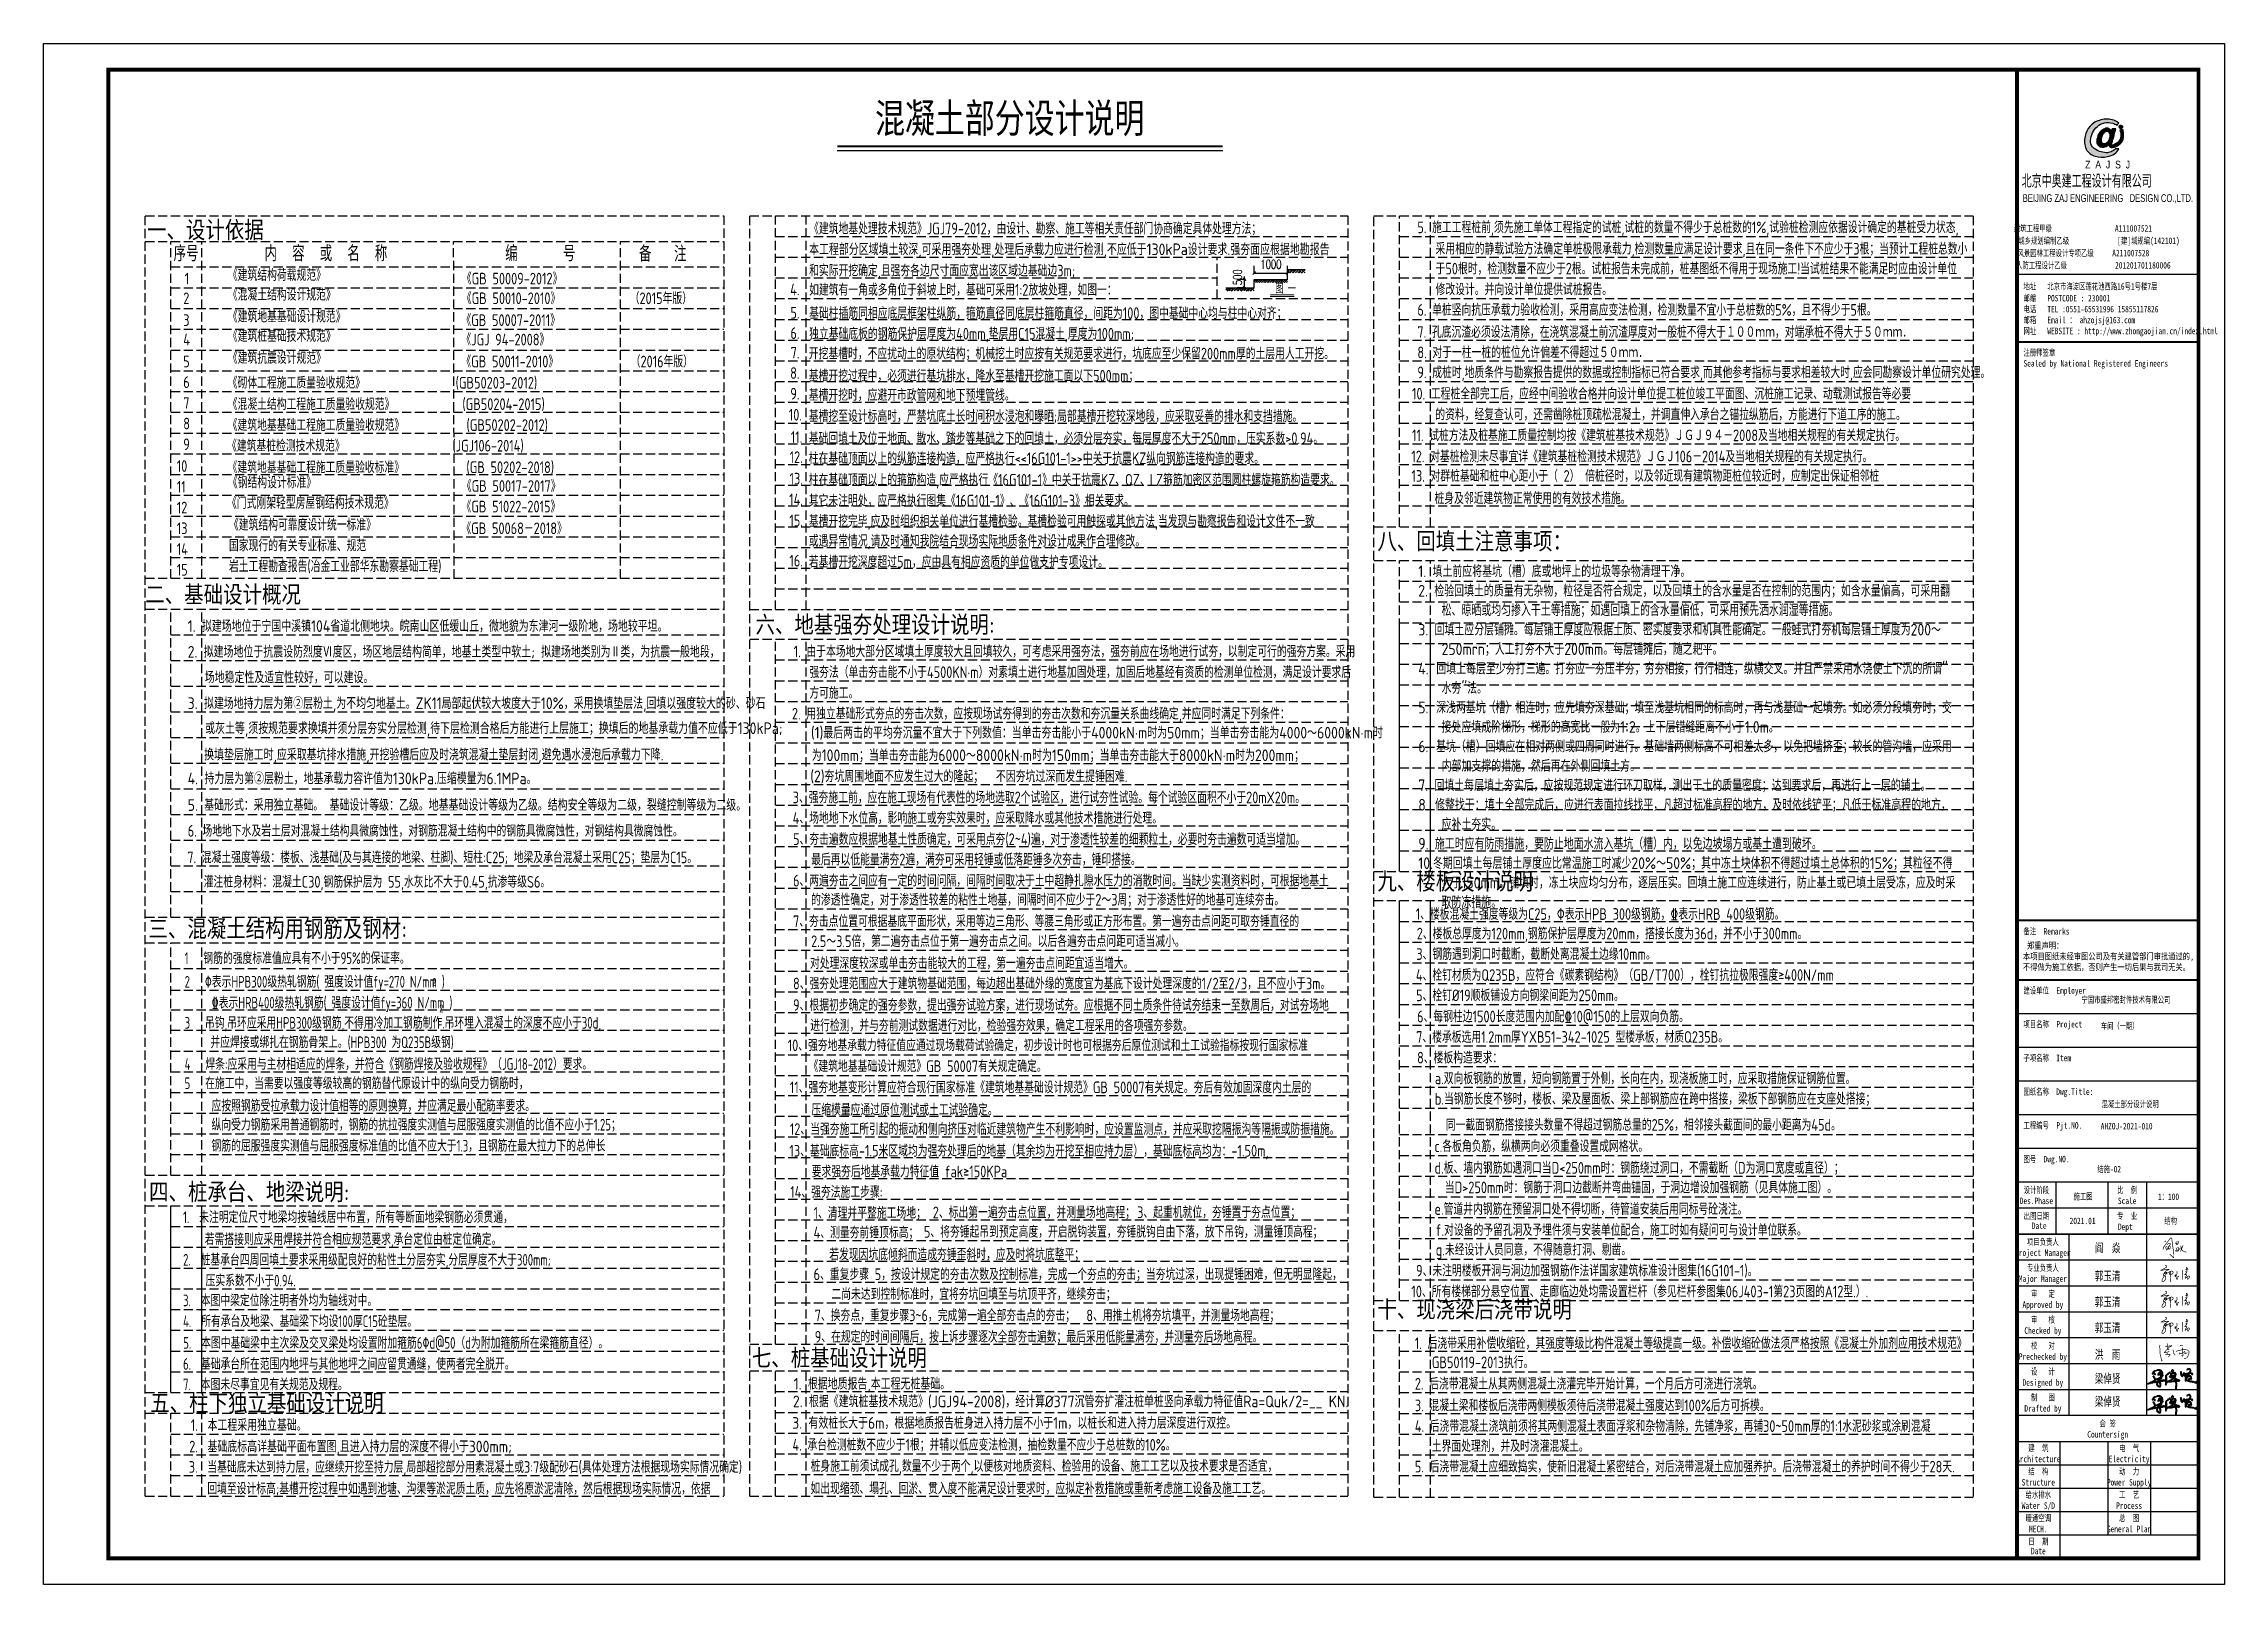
# Model space of a CAD drawing. Extents: x -89996 to 1006241, y -2176 to 440573.
# Drawn here: x 23472 to 82937, y 130594 to 172594 of the extents above; entities that cross this region are included whole.
import ezdxf
from ezdxf.enums import TextEntityAlignment as Align

# ---------------------------------------------------------------- set-up
doc = ezdxf.new("R2010")
doc.units = 0
doc.header["$LTSCALE"] = 1000
doc.header["$MEASUREMENT"] = 0
doc.linetypes.add('DASH', pattern=[0.35, 0.25, -0.1])
for name, color, linetype in [('BORDER', 7, 'Continuous'), ('NUM', 7, 'Continuous'), ('PUB_DIM', 3, 'Continuous'), ('PUB_TEXT', 7, 'Continuous'), ('PUB_TITLE', 4, 'Continuous'), ('STAIR', 2, 'Continuous'), ('TEXT', 7, 'Continuous'), ('TK', 4, 'Continuous'), ('不确定部分', 6, 'Continuous'), ('图框文字', 120, 'Continuous'), ('图签', 3, 'Continuous'), ('填充', 251, 'Continuous'), ('文字', 7, 'Continuous'), ('Ａ细部尺寸', 3, 'Continuous')]:
    doc.layers.add(name, color=color, linetype=linetype)
doc.styles.add('_gyy_title_Arial', font='arial.ttf', dxfattribs={"width": 0.7})
doc.styles.add('_gyy_title_ST', font='', dxfattribs={"width": 0.8})
doc.styles.add('_HZTXT', font='tssdeng.shx', dxfattribs={"width": 0.8, "bigfont": 'tssdchn.shx'})
doc.styles.add('DIM_FONT', font='SIMPLEX', dxfattribs={"width": 0.7, "bigfont": 'GBCBIG'})
doc.styles.add('HZ', font='txt.shx', dxfattribs={"width": 0.8, "bigfont": '000hztxt.shx'})
doc.styles.get("Standard").update_dxf_attribs({"font": 'gbenor.shx', "bigfont": 'gbcbig.shx'})
doc.styles.add('TSSD_Norm', font='tssdeng.shx', dxfattribs={"bigfont": 'hztxt.shx'})
doc.styles.add('TSSD_Rein', font='Tssdeng.shx', dxfattribs={"width": 0.7, "bigfont": 'hztxt.shx'})
doc.styles.add('宋体', font='')
doc.styles.get('_gyy_title_ST').set_extended_font_data('SimSun')
doc.styles.get('宋体').set_extended_font_data('SimSun')
doc.dimstyles.new('DIMN80', dxfattribs={"dimscale": 0.8, "dimtxt": 300, "dimasz": 100, "dimexe": 250, "dimexo": 300, "dimgap": 150, "dimtad": 1, "dimdec": 0, "dimzin": 0, "dimdsep": 46, "dimtxsty": 'DIM_FONT', "dimblk": 'ARCHTICK', "dimcen": 0.09, "dimazin": 2, "dimtfac": 1, "dimtdec": 0, "dimtix": 1, "dimtmove": 2, "dimatfit": 3, "dimldrblk": 'ARCHTICK', "dimfxl": 0, "dimtolj": 1, "dimtzin": 0, "dimarcsym": 0})

msp = doc.modelspace()

# ---------------------------------------------------------------- texts
at = {"layer": 'BORDER', "style": '宋体', "width": 0.75}
msp.add_text('混凝土部分设计说明', height=797.839, dxfattribs=at).set_placement((46143.13, 170163.94))
at = {"layer": 'NUM', "style": 'TSSD_Norm', "width": 0.8}
for s, height, p in [('序号', 424.242, (27017.04, 166661.11)), ('内  容  或  名  称', 424.2424, (29497.71, 166661.11)), ('编      号', 424.242, (36059.16, 166661.11)), ('备   注', 424.242, (39707.07, 166650.52)), ('1', 318.18, (27319.47, 166029.28)), ('《GB 50009-2012》', 318.1818, (34875.52, 166029.28)), ('2', 318.18, (27279.65, 165492.86)), ('《GB 50010-2010》', 318.1818, (34875.52, 165492.86)), ('（2015年版）    ', 318.1818, (39453.14, 165492.86)), ('3', 318.18, (27279.65, 164896.25)), ('《GB 50007-2011》', 318.1818, (34863.64, 164896.25)), ('《JGJ 94-2008》', 318.1818, (34863.64, 164367.26)), ('4', 318.18, (27279.65, 164367.26)), ('《GB 50011-2010》', 318.1818, (34863.64, 163769.29)), ('（2016年版）    ', 318.1818, (39480.27, 163769.29)), ('5', 318.18, (27279.65, 163769.29)), ('《砌体工程施工质量验收规范》                (GB50203-2012)', 318.1818, (28492.15, 163189.72)), ('7', 318.18, (27279.65, 162638.06)), ('6', 318.18, (27279.65, 163205.52)), ('《混凝土结构工程施工质量验收规范》            (GB50204-2015)', 318.1818, (28492.15, 162606.79)), ('8', 318.18, (27279.65, 162077.99)), ('《建筑地基基础工程施工质量验收规范》           (GB50202-2012)', 318.1818, (28492.15, 162037.06)), ('9', 318.18, (27279.65, 161512.33)), ('《建筑基桩检测技术规范》                   (JGJ106-2014)', 318.1818, (28473.87, 161474.17)), ('10', 318.182, (27102.74, 160919.5)), ('《建筑地基基础工程施工质量验收标准》           (GB 50202-2018)', 318.1818, (28489.6, 160887.6)), ('11', 318.182, (27102.74, 160353.84)), ('12', 318.182, (27102.74, 159788.19)), ('13', 318.182, (27102.74, 159222.53)), ('14', 318.182, (27102.74, 158656.87)), ('15', 318.182, (27102.74, 158091.22)), ('6. 场地地下水及岩土层对混凝土结构具微腐蚀性，对钢筋混凝土结构中的钢筋具微腐蚀性，对钢结构具微腐蚀性。', 318.1818, (27401.29, 150975.36)), ('7. 混凝土强度等级：楼板、浅基础(及与其连接的地梁、柱脚)、短柱:C25; 地梁及承台混凝土采用C25；垫层为C15。 ', 318.1818, (27389.81, 150252.03))]:
    msp.add_text(s, height=height, dxfattribs=at).set_placement(p)
for s, height, p in [('《建筑结构荷载规范》', 318.182, (28496.89, 166029.28)), ('《混凝土结构设计规范》', 318.1818, (28496.89, 165492.86)), ('《建筑地基基础设计规范》', 318.1818, (28496.89, 164896.25)), ('《建筑桩基础技术规范》', 318.1818, (28496.89, 164367.26)), ('《建筑抗震设计规范》', 318.182, (28496.89, 163769.29)), ('《钢结构设计标准》', 318.182, (28496.89, 160375.43)), ('《门式刚架轻型房屋钢结构技术规范》', 318.1818, (28473.83, 159815.36)), ('《建筑结构可靠度设计统一标准》', 318.1818, (28526.06, 159222.53)), ('国家现行的有关专业标准、规范', 318.1818, (28526.06, 158656.87)), ('岩土工程勘查报告(冶金工业部华东勘察基础工程)', 318.1818, (28526.06, 158091.22))]:
    msp.add_text(s, height=height, dxfattribs=at).set_placement(p, align=Align.BOTTOM_LEFT)
at = {"layer": 'NUM', "color": 1, "style": 'TSSD_Norm', "width": 0.8}
for s, p in [('《GB 50017-2017》', (34875.52, 160375.43)), ('《GB 51022-2015》', (34867.28, 159815.36)), ('《GB 50068－2018》', (34863.64, 159222.53))]:
    msp.add_text(s, height=318.1818, dxfattribs=at).set_placement(p)
at = {"layer": 'NUM', "color": 7, "true_color": 0xffffff}
for s, p in [('(1)最后两击的平均夯沉量不宜大于下列数值：当单击夯击能小于4000kN·m时为50mm；当单击夯击能为4000～6000kN·m时', (44395.29, 153650.89)), ('为100mm；当单击夯击能为6000～8000kN·m时为150mm；当单击夯击能大于8000kN·m时为200mm；', (44417.79, 153035.9)), ('(2)夯坑周围地面不应发生过大的隆起；  不因夯坑过深而发生提锤困难.', (44377.97, 152460.81)), ('3. 有效桩长大于6m，根据地质报告桩身进入持力层不小于1m，以桩长和进入持力层深度进行双控。', (43884.47, 134835.14))]:
    msp.add_text(s, height=318.1818, dxfattribs=at).set_placement(p)
at = {"layer": 'NUM', "color": 7, "true_color": 0xffffff, "insert": (60956.48, 158368.87), "char_height": 318.1818, "attachment_point": 1}
msp.add_mtext_dynamic_manual_height_columns('\\pi-636.36,l636.36;1. 填土前应将基坑（槽）底或地坪上的垃圾等杂物清理干净。\\P2. 检验回填土的质量有无杂物，粒径是否符合规定，以及回填土的含水量是否在控制的范围内；如含水量偏高，可采用翻松、晾晒或均匀掺入干土等措施；如遇回填上的含水量偏低，可采用预先洒水润湿等措施。\\P3. 回填土应分层铺摊。每层铺土厚度应根据土质、密实度要求和机具性能确定。一般蛙式打夯机每层铺土厚度为200～250mrn；人工打夯不大于200mm。每层铺摊后，随之耙平。\\P4.{\\fMS PGothic|b0|i0|c128|p34;\u2002}回填上每层至少夯打三遍。打夯应一夯压半夯，穷夯相接，行行相连，纵横交叉。并且严禁采用水浇使土下沉的所谓"水夯"法。\\P5.{\\fMS PGothic|b0|i0|c134|p34;\u2002}深浅两基坑（槽）相连时，应先填夯深基础；填至浅基坑相同的标高时，再与浅基础一起填夯。如必须分段填夯时，交接处应填成阶梯形，梯形的高宽比一般为1∶2。上下层错缝距离不小于1.0m。\\P6.{\\fMS PGothic|b0|i0|c134|p34;\u2002}基坑（槽）回填应在相对两侧或四周同时进行。基础墙两侧标高不可相差太多，以免把墙挤歪；较长的管沟墙，应采用内部加支撑的措施，然后再在外侧回填土方。\\P7. 回填土每层填土夯实后，应按规范规定进行环刀取样，测出干土的质量密度；达到要求后，再进行上一层的铺土。\\P8. 修整找干：填土全部完成后，应进行表面拉线找平，凡超过标准高程的地方，及时依线铲平；凡低于标准高程的地方，应补土夯实。\\P\\pi0,l0;9. 施工时应有防雨措施，要防止地面水流入基坑（糟）内，以免边坡塌方或基土遭到破坏。\\P\\pi-636.36,l636.36;10.冬期回填土每层铺土厚度应比常温施工时减少20%～50%；其中冻土块体积不得超过填土总体积的15%；其粒径不得大于150mm。铺填时，冻土块应均匀分布，逐层压实。回填土施工应连续进行，防止基土或已填土层受冻，应及时采取防冻措施。', width=14618.551, gutter_width=16631.79, heights=[18891.15], dxfattribs=at)
at = {"layer": 'PUB_TEXT'}
for s, height, style, width, p in [('《建筑地基处理技术规范》JGJ79-2012，由设计、勘察、施工等相关责任部门协商确定具体处理方法；', 318.1818, '_HZTXT', 0.8, (44346.09, 167554.63)), ('和实际开挖确定,且强夯各边尺寸面应宽出该区域边基础边3m;', 318.1818, '_HZTXT', 0.8, (44346.09, 166406.3)), ('如建筑有一角或多角位于斜坡上时，基础可采用1:2放坡处理，如图一：', 318.1818, '_HZTXT', 0.8, (44346.09, 165882.32)), ('图 一', 247.475, 'TSSD_Rein', 0.7, (57052.91, 165907.96)), ('基础柱插筋同相应底层框架柱纵筋，箍筋直径同底层柱箍筋直径，间距为100，图中基础中心均与柱中心对齐；', 318.1818, '_HZTXT', 0.8, (44346.09, 165247.06)), ('独立基础底板的钢筋保护层厚度为40mm,垫层用C15混凝土,厚度为100mm;', 318.1818, '_HZTXT', 0.8, (44346.09, 164685.78)), ('当基础底未达到持力层，应继续开挖至持力层,局部超挖部分用素混凝土或3:7级配砂石(具体处理方法根据现场实际情况确定)', 318.1818, '_HZTXT', 0.8, (27934.89, 133792.53)), ('回填至设计标高;基槽开挖过程中如遇到池塘、沟渠等淤泥质土质，应先将原淤泥清除，然后根据现场实际情况，依据', 318.1818, '_HZTXT', 0.8, (27934.89, 133206.02))]:
    msp.add_text(s, height=height, dxfattribs=dict(at, style=style, width=width)).set_placement(p, align=Align.MIDDLE_LEFT)
at = {"layer": 'PUB_TEXT', "style": '_HZTXT', "width": 0.8}
for s, height, p in [('5. 施工工程桩前,须先施工单体工程指定的试桩,试桩的数量不得少于总桩数的1%%%,试验桩检测应依据设计确定的基桩受力状态,', 318.1818, (60931.57, 167426.82)), ('采用相应的静载试验方法确定单桩极限承载力,检测数量应满足设计要求,且在同一条件下不应少于3根；当预计工程桩总数小', 318.1818, (61427.16, 166842.92)), ('于50根时，检测数量不应少于2根。试桩报告未完成前，桩基图纸不得用于现场施工!当试桩结果不能满足时应由设计单位', 318.1818, (61427.16, 166300.68)), ('修改设计。并向设计单位提供试桩报告。', 318.1818, (61427.16, 165735.42)), ('6. 单桩竖向抗压承载力验收检测，采用高应变法检测，检测数量不宜小于总桩数的5%%%，且不得少于5根。', 318.1818, (60931.57, 165176.1)), ('7. 孔底沉渣必须设法清除，在浇筑混凝土前沉渣厚度对一般桩不得大于１００ｍｍ，对端承桩不得大于５０ｍｍ．', 318.1818, (60931.57, 164573.15)), ('开挖基槽时，不应扰动土的原状结构；机械挖土时应按有关规范要求进行，坑底应至少保留200mm厚的土层用人工开挖。', 318.1818, (44336.95, 163986.26)), ('8. 对于一柱一桩的桩位允许偏差不得超过５０ｍｍ．', 318.1818, (60931.57, 164017.5)), ('基槽开挖过程中，必须进行基坑排水，降水至基槽开挖施工面以下500mm；', 318.1818, (44336.95, 163381.35)), ('9. 成桩时,地质条件与勘察报告提供的数据或控制指标已符合要求,而其他参考指标与要求相差较大时,应会同勘察设计单位研究处理。', 318.1818, (60931.57, 163472.9)), ('基槽开挖时，应避开市政管网和地下预埋管线。', 318.1818, (44336.95, 162855.32)), ('10. 工程桩全部完工后，应经中间验收合格并向设计单位提工桩位竣工平面图、沉桩施工记录、动载测试报告等必要', 318.1818, (60785.57, 162891.46)), ('基槽挖至设计标高时，严禁坑底土长时间积水浸泡和曝晒;局部基槽开挖较深地段，应采取妥善的排水和支挡措施。', 318.1818, (44336.95, 162281.26)), ('的资料，经复查认可，还需凿除桩顶疏松混凝土，并调直伸入承台之锚拉纵筋后，方能进行下道工序的施工。', 318.1818, (61420.03, 162325.39)), ('基础回填土及位于地面、散水、踏步等基础之下的回填土，必须分层夯实，每层厚度不大于250mm，压实系数>0.94。', 318.1818, (44336.95, 161676.63)), ('11. 试桩方法及桩基施工质量控制均按《建筑桩基技术规范》ＪＧＪ９４－2008及当地相关规程的有关规定执行。', 318.1818, (60785.57, 161756.76)), ('柱在基础顶面以上的纵筋连接构造，应严格执行<<16G101-1>>中关于抗震KZ纵向钢筋连接构造的要求。', 318.1818, (44336.95, 161131.37)), ('12. 对基桩检测未尽事宜详《建筑基桩检测技术规范》ＪＧＪ106－2014及当地相关规程的有关规定执行。', 318.1818, (60766.91, 161180.61)), ('柱在基础顶面以上的箍筋构造,应严格执行《16G101-1》中关于抗震KZ、QZ、LZ箍筋加密区范围圆柱螺旋箍筋构造要求。', 318.1818, (44336.95, 160544.32)), ('13. 对群桩基础和桩中心距小于（ 2） 倍桩径时，以及邻近现有建筑物距桩位较近时，应制定出保证相邻桩', 318.1818, (60770.01, 160649.96)), ('其它未注明处，应严格执行图集《16G101-1》、《16G101-3》相关要求。', 318.1818, (44336.95, 159977.65)), ('桩身及邻近建筑物正常使用的有效技术措施。', 318.1818, (61398.5, 160041.18)), ('基槽开挖完毕,应及时组织相关单位进行基槽检验。基槽检验可用触探或其他方法,当发现与勘察报告和设计文件不一致', 318.1818, (44336.95, 159417.18)), ('或遇异常情况,请及时通知我院结合现场实际地质条件对设计成果作合理修改。', 318.1818, (44336.95, 158879.9)), ('若基槽开挖深度超过5m，应由具有相应资质的单位做支护专项设计。', 318.1818, (44336.95, 158308.03)), ('1. 由于本场地大部分区域填土厚度较大且回填较久，可考虑采用强夯法，强夯前应在场地进行试夯，以制定可行的强夯方案。采用', 318.1818, (43924.44, 155865.54)), ('强夯法（单击夯击能不小于4500KN·m）对素填土进行地基加固处理，加固后地基经有资质的检测单位检测，满足设计要求后', 318.1818, (44352.29, 155300.28)), ('方可施工。', 318.182, (44352.29, 154735.01)), ('2. 用独立基础形式夯点的夯击次数，应按现场试夯得到的夯击次数和夯沉量关系曲线确定,并应同时满足下列条件：', 318.1818, (43877.79, 154169.74)), ('3、强夯施工前，应在施工现场有代表性的场地选取2个试验区，进行试夯性试验。每个试验区面积不小于20mX20m。', 318.1818, (43898.18, 151886.75)), ('4、场地地下水位高，影响施工或夯实效果时，应采取降水或其他技术措施进行处理。', 318.1818, (43898.18, 151326.07)), ('5、夯击遍数应根据地基土性质确定，可采用点夯(2~4)遍，对于渗透性较差的细颗粒土，必要时夯击遍数可适当增加。', 318.1818, (43907.11, 150748.7)), ('最后再以低能量满夯2遍，满夯可采用轻锤或低落距锤多次夯击，锤印搭接。', 318.1818, (44400.01, 150195.44)), ('灌注桩身材料：混凝土C30,钢筋保护层为 55,水灰比不大于0.45,抗渗等级S6。', 318.1818, (27837.52, 149585.8)), ('6、两遍夯击之间应有一定的时间问隔，间隔时间取决于土中超静扎隙水压力的消散时间。当缺少实测资料时，可根据地基土', 318.1818, (43907.11, 149617.63)), ('的渗透性确定，对于渗透性较差的粘性土地基，间隔时间不应少于2～3周；对于渗透性好的地基可连续夯击。', 318.1818, (44400.01, 149096.4)), ('7、夯击点位置可根据基底平面形状，采用等边三角形、等腰三角形或正方形布置。第一遍夯击点问距可取夯锤直径的', 318.1818, (43907.11, 148510.95)), ('1、楼板混凝土强度等级为C25，%%130表示HPB 300级钢筋，%%132表示HRB 400级钢筋。', 318.1818, (60886.44, 148707.85)), ('2.5～3.5倍，第二遍夯击点位于第一遍夯击点之间。以后各遍夯击点问距可适当减小。', 318.1818, (44400.01, 147965.86)), ('2、楼板总厚度为120mm,钢筋保护层厚度为20mm，搭接长度为36d，并不小于300mm。', 318.1818, (60915.04, 148175.41)), ('对处理深度较深或单击夯击能较大的工程，第一遍夯击点间距宜适当增大。', 318.1818, (44370.34, 147369.39)), ('3、钢筋遇到洞口时截断，截断处离混凝土边缘10mm。', 318.1818, (60903.64, 147615.66)), ('8、强夯处理范围应大于建筑物基础范围，每边超出基础外缘的宽度宜为基底下设计处理深度的1/2至2/3，且不应小于3m。', 318.1818, (43907.11, 146814.03)), ('4、栓钉材质为Q235B，应符合《碳素钢结构》（GB/T700），栓钉抗拉极限强度≥400N/mm', 318.1818, (60890.3, 147044.12)), ('9、根据初步确定的强夯参数，提出强夯试验方案，进行现场试夯。应根据不同土质条件待试夯结束一至数周后，对试夯场地', 318.1818, (43907.11, 146227.21)), ('5、栓钉%%c19顺板铺设方向钢梁间距为250mm。', 318.1818, (60896.13, 146491.3)), ('进行检测，并与夯前测试数据进行对比，检验强夯效果，确定工程采用的各项强夯参数。', 318.1818, (44378.43, 145671.71)), ('7、楼承板选用1.2mm厚YXB51-342-1025 型楼承板，材质Q235B。', 318.1818, (60898.41, 145356.21)), ('6、每钢柱边1500长度范围内加配%%13210@150的上层双向负筋。', 318.1818, (60922.92, 145913.86)), ('10、强夯地基承载力特征值应通过现场载荷试验确定，初步设计时也可根据夯后原位测试和土工试验指标按现行国家标准', 318.1818, (43761.29, 145128.71)), ('8、楼板构造要求：', 318.182, (60923.43, 144791.7)), ('《建筑地基基础设计规范》GB 50007有关规定确定。', 318.1818, (44331.19, 144559.07)), ('a.双向板钢筋的放置，短向钢筋置于外侧，长向在内，现浇板施工时，应采取措施保证钢筋位置。', 318.1818, (61407.63, 144228.27)), ('11、强夯地基变形计算应符合现行国家标准《建筑地基基础设计规范》GB 50007有关规定。夯后有效加固深度内土层的', 318.1818, (43820.29, 143983.21)), ('b.当钢筋长度不够时，楼板、梁及屋面板、梁上部钢筋应在跨中搭接，梁板下部钢筋应在支座处搭接；', 318.1818, (61407.63, 143670.14)), ('压缩模量应通过原位测试或土工试验确定。', 318.1818, (44408.95, 143373.91)), ('同一截面钢筋搭接接头数量不得超过钢筋总量的25%，相邻接头截面间的最小距离为45d。', 318.1818, (61705.14, 142960.13)), ('12、当强夯施工所引起的振动和侧向挤压对临近建筑物产生不利影响时，应设置监测点，并应采取挖隔振沟等隔振或防振措施。', 318.1818, (43820.29, 142845.28)), ('c.各板角负筋，纵横两向必须重叠设置成网格状。', 318.1818, (61396.65, 142377.9)), ('13、基础底标高-1.5米区域均为强夯处理后的地基（其余均为开挖至相应持力层），基础底标高均为：-1.50m,', 318.1818, (43808.17, 142253.99)), ('d.板、墙内钢筋如遇洞口当D<250mm时：钢筋绕过洞口，不需截断（D为洞口宽度或直径）；', 318.1818, (61399.53, 141788.27)), ('要求强夯后地基承载力特征值 fak≥150KPa', 318.1818, (44416.04, 141688.36)), ('当D>250mm时：钢筋于洞口边截断并弯曲锚固，于洞边增设加强钢筋（见具体施工图）。', 318.1818, (61679.03, 141255.36)), ('14、强夯法施工步骤:', 318.1818, (43829.23, 141131.85)), ('e.管道井内钢筋在预留洞口处不得切断，待管道安装后用同标号砼浇注。', 318.1818, (61399.53, 140665.77)), ('2、标出第一遍夯击点位置，并测量场地高程；', 318.1818, (47718.09, 140573.69)), ('f.对设备的予留孔洞及予埋件须与安装单位配合，施工时如有疑问可与设计单位联系。', 318.1818, (61432.56, 140092.92)), ('g.未经设计人员同意，不得随意打洞、剔凿。', 318.1818, (61432.56, 139557.04)), ('9、未注明楼板开洞与洞边加强钢筋作法详国家建筑标准设计图集(16G101-1)。', 318.1818, (60895.39, 138986.93)), ('10、所有楼梯部分悬空位置、走廊临边处均需设置栏杆（参见栏杆参图集06J403-1第23页图的A12型.）.', 318.1818, (60767.42, 138418.03)), ('1. 后浇带采用补偿收缩砼，其强度等级比构件混凝土等级提高一级。补偿收缩砼做法须严格按照《混凝土外加剂应用技术规范》', 318.1818, (60861.79, 137008.13)), ('   GB50119-2013执行。', 318.1818, (60861.79, 136486.82)), ('2. 后浇带混凝土从其两侧混凝土浇灌完毕开始计算，一个月后方可浇进行浇筑。', 318.1818, (60861.79, 135902.05)), ('3. 混凝土梁和楼板后浇带两侧模板须待后浇带混凝土强度达到100%%%后方可拆模。', 318.1818, (60861.79, 135313.06)), ('4. 后浇带混凝土浇筑前须将其两侧混凝土表面浮浆和杂物清除，先铺净浆，再铺30~50mm厚的1:1水泥砂浆或涂刷混凝', 318.1818, (60861.79, 134748.37)), ('4. 承台检测桩数不应少于1根；并辅以低应变法检测，抽检数量不应少于总桩数的10%%%。', 318.1818, (43891.56, 134238.22)), ('   土界面处理剂，并及时浇灌混凝土。', 318.1818, (60861.79, 134203.75)), ('桩身施工前须试成孔,数量不少于两个,以便核对地质资料、检验用的设备、施工工艺以及技术要求是否适宜，', 318.1818, (44386.68, 133660.94)), ('5. 后浇带混凝土应细致捣实，使新旧混凝土紧密结合，对后浇带混凝土应加强养护。后浇带混凝土的养护时间不得少于28天.', 318.1818, (60861.79, 133643.55)), ('如出现缩颈、塌孔、回淤、贯入度不能满足设计要求时，应拟定补救措施或重新考虑施工设备及施工工艺。', 318.1818, (44380.57, 133051.69))]:
    msp.add_text(s, height=height, dxfattribs=at).set_placement(p)
for s, p in [('4.', (44083.73, 165891.91)), ('5.', (44083.73, 165256.65)), ('6.', (44083.73, 164702.17)), ('7.', (44083.73, 164168.95)), ('8.', (44083.73, 163613.27)), ('9.', (44083.73, 163050.8)), ('10.', (44150.43, 162476.74)), ('11.', (44160.47, 161866.7)), ('12.', (44172.85, 161321.44)), ('13.', (44177.13, 160734.39)), ('14.', (44177.13, 160167.72)), ('15.', (44177.13, 159593.02)), ('16.', (44177.13, 158497.9)), ('1.', (27679.25, 134935.31)), ('2.', (27679.25, 134351.13)), ('3.', (27672.53, 133795.26))]:
    msp.add_text(s, height=318.182, dxfattribs=at).set_placement(p, align=Align.MIDDLE_RIGHT)
at = {"layer": 'PUB_TEXT'}
msp.add_text('基础底标高详基础平面布置图,且进入持力层的深度不得小于300mm;', height=318.1818, dxfattribs=at).set_placement((27941.61, 134351.13), align=Align.MIDDLE_LEFT)
at = {"layer": 'PUB_TITLE', "color": 6, "style": '_gyy_title_ST', "width": 0.7}
msp.add_text('混凝土部分设计说明', height=176.767, dxfattribs=at).set_placement((80367.14, 143690.83), align=Align.MIDDLE)
for s, p in [('结施-02', (79795.81, 141825.35)), ('1：100', (81413.33, 141073.65))]:
    msp.add_text(s, height=176.767, dxfattribs=at).set_placement(p, align=Align.CENTER)
at = {"layer": 'TEXT', "color": 3, "style": 'TSSD_Norm'}
for s, p in [('一、设计依据', (26292.27, 167234.42)), ('二、基础设计概况', (26245.33, 157297.97)), ('六、地基强夯处理设计说明:', (42884.25, 156476.21)), ('三、混凝土结构用钢筋及钢材:', (26329.73, 148183.88)), ('四、桩承台、地梁说明:', (26348.28, 141010.5)), ('七、桩基础设计说明', (42784.18, 136488.62)), ('五、柱下独立基础设计说明', (26379.7, 135256.74))]:
    msp.add_text(s, height=530.303, dxfattribs=at).set_placement(p)
for s, p in [('八、回填土注意事项：', (59841.11, 158589.64)), ('九、楼板设计说明', (59841.11, 149317.38)), ('十、现浇梁后浇带说明', (59841.11, 137649.99))]:
    msp.add_text(s, height=530.303, dxfattribs=at).set_placement(p, align=Align.BOTTOM_LEFT)
at = {"layer": 'TEXT', "style": 'TSSD_Norm'}
for s, height, width, p in [('1   钢筋的强度标准值应具有不小于95%%%的保证率。', 318.1818, 0.7, (27316.56, 147504.67)), ('2   %%130表示HPB300级热轧钢筋( 强度设计值fy=270 N/mm )', 318.1818, 0.7, (27316.56, 146860.87)), ('2', 212.12, 0.7, (34071.52, 146909.88)), ('%%132表示HRB400级热轧钢筋( 强度设计值fy=360 N/mm )', 318.1818, 0.7, (28055.17, 146290.59)), ('2', 212.12, 0.7, (34260.53, 146188.84)), ('3   吊钩,吊环应采用HPB300级钢筋,不得用冷加工钢筋制作.吊环埋入混凝土的深度不应小于30d,', 318.1818, 0.7, (27316.56, 145742.82)), ('并应焊接或绑扎在钢筋骨架上。(HPB300 为Q235B级钢)', 318.1818, 0.7, (28020.53, 145211.69)), ('4   焊条:应采用与主材相适应的焊条，并符合《钢筋焊接及验收规程》（JGJ18-2012）要求。', 318.1818, 0.7, (27316.56, 144619.08)), ('5   在施工中，当需要以强度等级较高的钢筋替代原设计中的纵向受力钢筋时，', 318.1818, 0.7, (27316.56, 144092.8)), ('纵向受力钢筋采用普通钢筋时，钢筋的抗拉强度实测值与屈服强度实测值的比值不应小于1.25；', 318.1818, 0.7, (28050, 142963.89)), ('应按照钢筋受拉承载力设计值相等的原则换算，并应满足最小配筋率要求。', 318.1818, 0.7, (28050, 143484.49)), ('钢筋的屈服强度实测值与屈服强度标准值的比值不应大于1.3，且钢筋在最大拉力下的总伸长', 318.1818, 0.7, (28050, 142389.99)), ('3、起重机就位，夯锤置于夯点位置；', 318.1818, 0.8, (53289.2, 140578.6)), ('1.  未注明定位尺寸地梁均按轴线居中布置，所有等断面地梁钢筋必须贯通，', 318.1818, 0.7, (27275.21, 140443.5)), ('1、清理并平整施工场地；', 318.1818, 0.8, (44467.67, 140560.53)), ('4、测量夯前锤顶标高；', 318.1818, 0.8, (44467.67, 140025.01)), ('5、将夯锤起吊到预定高度，开启脱钩装置，夯锤脱钩自由下落，放下吊钩，测量锤顶高程；', 318.1818, 0.8, (47474.86, 140045.03)), ('若需搭接则应采用焊接并符合相应规范要求,承台定位由桩定位确定。', 318.1818, 0.7, (27864.73, 139843.4)), ('若发现因坑底倾斜而造成夯锤歪斜时，应及时将坑底整平；', 318.1818, 0.8, (44894.55, 139428.89)), ('2.  桩基承台四周回填土要求采用级配良好的粘性土分层夯实,分层厚度不大于300mm; ', 318.1818, 0.7, (27275.21, 139281.47)), ('6、重复步骤 5，按设计规定的夯击次数及控制标准，完成一个夯点的夯击；当夯坑过深，出现提锤困难，但无明显隆起，', 318.1818, 0.8, (44467.67, 138888.93)), ('压实系数不小于0.94.', 318.1818, 0.7, (27887.34, 138716.16)), ('二尚未达到控制标准时，宜将夯坑回填至与坑顶平齐，继续夯击；', 318.1818, 0.8, (44953.42, 138347.1)), ('3.  本图中梁定位除注明者外均为轴线对中。', 318.1818, 0.7, (27275.21, 138174.24)), ('4.  所有承台及地梁、基础梁下均设100厚C15砼垫层。', 318.1818, 0.7, (27275.21, 137607.23)), ('7、换夯点，重复步骤3~6，完成第一遍全部夯击点的夯击；  8、用推土机将夯坑填平，并测量场地高程；', 318.1818, 0.8, (44498.63, 137766.12)), ('5.  本图中基础梁中主次梁及交叉梁处均设置附加箍筋6%%130d@50（d为附加箍筋所在梁箍筋直径）。', 318.1818, 0.7, (27280.03, 137017.25)), ('9、在规定的时间间隔后，按上诉步骤逐次全部夯击遍数；最后采用低能量满夯，并测量夯后场地高程。', 318.1818, 0.8, (44498.63, 137184.41)), ('6.  基础承台所在范围内地坪与其他地坪之间应留贯通缝，使两者完全脱开。', 318.1818, 0.7, (27275.21, 136443.96)), ('7.  本图未尽事宜见有关规范及规程。', 318.1818, 0.7, (27275.21, 135886.27))]:
    msp.add_text(s, height=height, dxfattribs=dict(at, width=width)).set_placement(p)
at = {"layer": '文字', "color": 6}
for s, height, p in [('本工程部分区域填土较深,可采用强夯处理,处理后承载力应进行检测,不应低于130kPa设计要求.强夯面应根据地勘报告', 318.1818, (44346.09, 166986.85)), ('本工程采用独立基础。', 318.182, (27941.61, 134935.31))]:
    msp.add_text(s, height=height, dxfattribs=at).set_placement(p, align=Align.MIDDLE_LEFT)
at = {"layer": '文字', "color": 4}
for s, p in [('1. 拟建场地位于宁国中溪镇104省道北侧地块。皖南山区低缓山丘，微地貌为东津河一级阶地，场地较平坦。', (27401.29, 156556.53)), ('2. 拟建场地位于抗震设防烈度Ⅵ度区，场区地层结构简单，地基土类型中软土; 拟建场地类别为Ⅱ类，为抗震一般地段，', (27401.29, 155856.99)), ('场地稳定性及适宜性较好，可以建设。', (27866.61, 155157.46))]:
    msp.add_text(s, height=318.1818, dxfattribs=at).set_placement(p)
at = {"layer": '文字', "color": 6}
for s, p in [('3. 拟建场地持力层为第②层粉土,为不均匀地基土。ZK11局部起伏较大坡度大于10%%%，采用换填垫层法,回填以强度较大的砂、砂石', (27401.29, 154454.21)), ('或灰土等,须按规范要求换填并须分层夯实分层检测,待下层检测合格后方能进行上层施工；换填后的地基承载力值不应低于130kPa;', (27878.29, 153773.59)), ('换填垫层施工时,应采取基坑排水措施,开挖验槽后应及时浇筑混凝土垫层封闭,避免遇水浸泡后承载力下降.', (27848.99, 153052.55)), ('4. 持力层为第②层粉土，地基承载力容许值为130kPa.压缩模量为6.1MPa。', (27401.29, 152404.46)), ('5. 基础形式：采用独立基础。 基础设计等级：乙级。地基基础设计等级为乙级。结构安全等级为二级，裂缝控制等级为二级。', (27401.29, 151679.47)), ('1. 根据地质报告,本工程无桩基础。', (43924.29, 135902.27)), ('2. 根据《建筑桩基技术规范》(JGJ94-2008)，经计算%%C377沉管夯扩灌注桩单桩竖向承载力特征值Ra=Quk/2=__ KN. ', (43903.79, 135421.5))]:
    msp.add_text(s, height=318.1818, dxfattribs=at).set_placement(p)

# ---------------------------------------------------------------- blocks, each defined once
blk = doc.blocks.new('_ArchTick')
at = {"color": 0, "linetype": 'ByBlock', "const_width": 0.4}
blk.add_lwpolyline([(-0.5, -0.5), (0.5, 0.5)], dxfattribs=at)
blk = doc.blocks.new('*D275')
at = {"layer": 'Defpoints', "color": 0, "transparency": 16777216}
for p in [(56221, 166166), (56483, 166166), (56483, 165937)]:
    blk.add_point(p, dxfattribs=at)
at = {"layer": 'PUB_DIM', "color": 0, "lineweight": -2, "transparency": 16777216}
for p, q in [((56243, 166166), (56021, 166166)), ((56243, 165937), (56021, 165937)), ((56221, 166166), (56221, 166246)), ((56221, 165937), (56221, 166166)), ((56221, 165937), (56221, 165857))]:
    blk.add_line(p, q, dxfattribs=at)
at = {"layer": 'PUB_DIM', "color": 0, "lineweight": -2, "transparency": 16777216, "xscale": 80, "yscale": 80, "zscale": 80}
for p, rotation in [((56221, 166166), 270), ((56221, 165937), 90)]:
    blk.add_blockref('_ArchTick', p, dxfattribs=dict(at, rotation=rotation))
at = {"layer": 'PUB_DIM', "color": 0, "transparency": 16777216, "insert": (56026, 166226), "char_height": 240, "attachment_point": 5, "rotation": 90, "style": 'DIM_FONT'}
blk.add_mtext('\\A1;500', dxfattribs=at)
blk = doc.blocks.new('*D276')
at = {"layer": 'Defpoints', "color": 0, "transparency": 16777216}
for p in [(56483, 166091), (57393, 166338), (57393, 166091)]:
    blk.add_point(p, dxfattribs=at)
at = {"layer": 'PUB_DIM', "color": 0, "lineweight": -2, "transparency": 16777216}
for p, q in [((56483, 166331), (56483, 166538)), ((57393, 166331), (57393, 166538)), ((56483, 166338), (57393, 166338))]:
    blk.add_line(p, q, dxfattribs=at)
at = {"layer": 'PUB_DIM', "color": 0, "lineweight": -2, "transparency": 16777216, "xscale": 80, "yscale": 80, "zscale": 80, "rotation": 180}
blk.add_blockref('_ArchTick', (56483, 166338), dxfattribs=at)
at = {"layer": 'PUB_DIM', "color": 0, "lineweight": -2, "transparency": 16777216, "xscale": 80, "yscale": 80, "zscale": 80}
blk.add_blockref('_ArchTick', (57393, 166338), dxfattribs=at)
at = {"layer": 'PUB_DIM', "color": 0, "transparency": 16777216, "insert": (56938, 166578), "char_height": 240, "attachment_point": 5, "style": 'DIM_FONT'}
blk.add_mtext('\\A1;1000', dxfattribs=at)
blk = doc.blocks.new('$LinePat$素土夯实')
at = {"color": 0}
for p, q in [((0, -210), (210, 0)), ((120, -300), (420, 0)), ((420, 0), (608, -188)), ((495, -300), (795, 0)), ((615, 0), (705, -90)), ((210, -210), (300, -300)), ((315, -105), (502, -293)), ((705, -300), (795, -210))]:
    blk.add_line(p, q, dxfattribs=at)
blk = doc.blocks.new('asdf')
at = {"color": 2, "lineweight": 25, "const_width": 25}
for points in [[(2531144, 1894910), (2531152, 1894991)], [(2531152, 1894991), (2531180, 1895021)], [(2531180, 1895021), (2531310, 1895199)], [(2531201, 1895196), (2531253, 1895242)], [(2531288, 1895046), (2531245, 1895006)], [(2531245, 1895006), (2531261, 1894932)], [(2531261, 1894932), (2531271, 1894889)], [(2531271, 1894889), (2531288, 1894893)], [(2531288, 1894893), (2531319, 1894920)], [(2531301, 1895084), (2531314, 1895109)], [(2531310, 1895199), (2531428, 1895348)], [(2531314, 1895109), (2531322, 1895121)], [(2531319, 1894920), (2531321, 1894951)], [(2531321, 1894951), (2531334, 1894984)], [(2531322, 1895121), (2531341, 1895136)], [(2531338, 1894938), (2531326, 1894956)], [(2531334, 1894984), (2531336, 1895022)], [(2531346, 1894925), (2531338, 1894938)], [(2531339, 1894936), (2531360, 1894945)], [(2531341, 1895136), (2531372, 1895148)], [(2531345, 1894996), (2531367, 1895042)], [(2531387, 1894925), (2531346, 1894925)], [(2531360, 1894945), (2531351, 1894996)], [(2531367, 1895042), (2531382, 1895054)], [(2531372, 1895148), (2531403, 1895151)], [(2531382, 1895054), (2531401, 1895042)], [(2531409, 1894940), (2531387, 1894925)], [(2531407, 1895082), (2531389, 1895056)], [(2531401, 1895042), (2531414, 1895027)], [(2531403, 1895151), (2531421, 1895140)], [(2531423, 1895114), (2531407, 1895082)], [(2531421, 1894971), (2531409, 1894940)], [(2531414, 1895027), (2531422, 1895000)], [(2531421, 1895140), (2531423, 1895114)], [(2531422, 1895000), (2531421, 1894971)], [(2531428, 1895348), (2531455, 1895365)], [(2531455, 1895365), (2531480, 1895318)], [(2531480, 1895318), (2531529, 1894945)], [(2531529, 1894945), (2531550, 1894833)], [(2531550, 1894833), (2531558, 1894732)], [(2531610, 1894887), (2531611, 1894847)], [(2531612, 1895178), (2531630, 1895135)], [(2531630, 1895135), (2531645, 1895132)], [(2531658, 1894880), (2531641, 1894811)], [(2531645, 1895132), (2531659, 1895133)], [(2531658, 1895106), (2531656, 1895092)], [(2531671, 1895149), (2531658, 1895106)], [(2531664, 1894948), (2531658, 1894880)], [(2531661, 1894978), (2531664, 1894948)], [(2531671, 1895106), (2531703, 1895096)], [(2531681, 1895194), (2531671, 1895149)], [(2531677, 1895238), (2531681, 1895194)], [(2531712, 1895127), (2531687, 1895132)], [(2531690, 1894965), (2531741, 1894991)], [(2531728, 1894906), (2531694, 1894847)], [(2531694, 1894847), (2531720, 1894839)], [(2531703, 1895096), (2531716, 1895110)], [(2531734, 1895144), (2531712, 1895127)], [(2531720, 1894839), (2531758, 1894885)], [(2531741, 1894991), (2531728, 1894906)], [(2531744, 1895184), (2531734, 1895144)], [(2531740, 1895244), (2531751, 1895233)], [(2531751, 1895205), (2531744, 1895184)], [(2531751, 1895233), (2531751, 1895205)], [(2531758, 1894919), (2531804, 1894953)], [(2531758, 1894885), (2531758, 1894919)], [(2531804, 1894953), (2531821, 1894982)], [(2531835, 1894880), (2531810, 1894836)], [(2531817, 1895058), (2531855, 1894974)], [(2531845, 1894919), (2531835, 1894880)], [(2531855, 1894974), (2531845, 1894919)], [(2531855, 1894949), (2531853, 1894942)], [(2531853, 1894942), (2531864, 1894888)], [(2531878, 1894974), (2531855, 1894949)], [(2531862, 1894897), (2531907, 1894859)], [(2531912, 1895067), (2531878, 1894974)], [(2531907, 1894859), (2531945, 1894828)], [(2531945, 1894828), (2531993, 1894816)], [(2531993, 1894816), (2532034, 1894816)], [(2531555, 1894585), (2531397, 1894735)], [(2531558, 1894626), (2531555, 1894585)], [(2531558, 1894732), (2531558, 1894626)]]:
    blk.add_lwpolyline(points, dxfattribs=at)
blk = doc.blocks.new('wfadf')
at = {"color": 2, "lineweight": 25, "const_width": 25}
for points in [[(2531221, 1893280), (2531268, 1893267), (2531280, 1893258), (2531285, 1893250), (2531289, 1893239), (2531287, 1893226), (2531279, 1893214), (2531266, 1893200), (2531240, 1893184), (2531192, 1893157), (2531155, 1893142), (2531122, 1893123), (2531089, 1893107), (2531063, 1893096), (2531061, 1893091), (2531109, 1893090), (2531136, 1893095), (2531162, 1893099), (2531182, 1893103), (2531204, 1893109), (2531229, 1893116), (2531261, 1893123), (2531306, 1893123), (2531348, 1893125), (2531368, 1893126), (2531354, 1893113), (2531289, 1893081), (2531258, 1893060), (2531236, 1893048), (2531213, 1893026), (2531203, 1893014), (2531197, 1892999), (2531197, 1892980), (2531197, 1892967), (2531201, 1892959), (2531209, 1892956), (2531223, 1892960), (2531255, 1892976), (2531265, 1892983), (2531278, 1892994), (2531283, 1893005), (2531283, 1893010), (2531280, 1893016), (2531268, 1893016), (2531256, 1893014), (2531231, 1892999), (2531206, 1892983), (2531187, 1892967), (2531163, 1892946), (2531155, 1892932), (2531152, 1892912), (2531156, 1892892), (2531169, 1892880), (2531194, 1892873), (2531218, 1892866), (2531239, 1892852), (2531246, 1892838), (2531245, 1892809), (2531246, 1892782), (2531243, 1892758), (2531229, 1892732), (2531210, 1892706), (2531188, 1892686), (2531165, 1892668), (2531149, 1892657), (2531130, 1892654), (2531116, 1892655), (2531107, 1892664), (2531102, 1892674), (2531102, 1892689), (2531104, 1892708), (2531111, 1892733), (2531129, 1892774), (2531149, 1892807), (2531168, 1892837), (2531190, 1892865), (2531212, 1892893), (2531255, 1892938), (2531298, 1892974), (2531333, 1893002), (2531366, 1893021), (2531413, 1893044), (2531436, 1893054), (2531455, 1893058), (2531478, 1893058), (2531506, 1893051), (2531525, 1893038), (2531531, 1893026), (2531534, 1893013), (2531528, 1892997), (2531522, 1892981), (2531502, 1892960), (2531479, 1892944), (2531442, 1892928), (2531413, 1892927), (2531395, 1892933), (2531387, 1892949), (2531386, 1892964), (2531390, 1892977), (2531398, 1892992), (2531412, 1893015), (2531422, 1893021), (2531431, 1893022), (2531425, 1892920), (2531430, 1892817), (2531432, 1892667), (2531432, 1892642)], [(2531889, 1893096), (2531883, 1892990), (2531884, 1892899), (2531891, 1892801), (2531895, 1892727)], [(2532003, 1893125), (2532035, 1893127)], [(2532035, 1893127), (2532056, 1893125)], [(2532045, 1893207), (2532044, 1893200)], [(2532044, 1893200), (2532056, 1893113)], [(2532059, 1893195), (2532045, 1893207)], [(2532056, 1893125), (2532090, 1893125)], [(2532056, 1893113), (2532062, 1893074)], [(2532075, 1893175), (2532059, 1893195)], [(2532091, 1893154), (2532075, 1893175)], [(2532090, 1893125), (2532105, 1893125)], [(2532105, 1893125), (2532091, 1893154)], [(2531661, 1893048), (2531679, 1893035), (2531682, 1893015), (2531680, 1892967), (2531667, 1892912), (2531644, 1892876), (2531631, 1892856), (2531618, 1892849), (2531606, 1892849), (2531599, 1892860), (2531598, 1892890), (2531603, 1892914), (2531616, 1892915), (2531626, 1892898), (2531636, 1892856), (2531655, 1892804), (2531659, 1892776), (2531664, 1892764), (2531672, 1892749), (2531680, 1892740), (2531686, 1892737), (2531691, 1892736), (2531697, 1892739), (2531704, 1892762), (2531713, 1892817), (2531715, 1892846), (2531715, 1892856), (2531741, 1892842), (2531758, 1892842)], [(2531975, 1892927), (2531970, 1892912)], [(2531970, 1892912), (2531986, 1892913)], [(2531999, 1892940), (2531975, 1892927)], [(2531986, 1892913), (2531999, 1892914)], [(2531992, 1892787), (2531992, 1892776)], [(2531992, 1892776), (2531999, 1892774)], [(2531996, 1892806), (2531992, 1892787)], [(2532021, 1892847), (2531996, 1892806)], [(2532033, 1892977), (2531999, 1892940)], [(2531999, 1892914), (2532006, 1892916)], [(2531999, 1892774), (2532017, 1892789)], [(2532006, 1892916), (2532021, 1892922)], [(2532017, 1892789), (2532063, 1892827)], [(2532019, 1893041), (2532060, 1893017)], [(2532020, 1893041), (2532019, 1893034), (2532020, 1893030), (2532021, 1893025), (2532022, 1893021), (2532024, 1893017), (2532028, 1893015), (2532030, 1893014), (2532052, 1893011), (2532057, 1893011)], [(2532021, 1892922), (2532026, 1892925)], [(2532055, 1892899), (2532021, 1892847)], [(2532026, 1892925), (2532030, 1892927)], [(2532030, 1892927), (2532039, 1892927)], [(2532060, 1893017), (2532033, 1892977)], [(2532039, 1892927), (2532055, 1892923)], [(2532055, 1892923), (2532063, 1892920)], [(2532064, 1892913), (2532055, 1892899)], [(2532064, 1893030), (2532057, 1893011)], [(2532062, 1893074), (2532064, 1893030)], [(2532063, 1892920), (2532064, 1892913)], [(2532063, 1892827), (2532100, 1892857)], [(2532085, 1892819), (2532074, 1892766), (2532074, 1892741), (2532074, 1892734)], [(2532100, 1892857), (2532115, 1892866)], [(2532119, 1892759), (2532108, 1892755)], [(2532115, 1892866), (2532132, 1892870)], [(2532129, 1892774), (2532119, 1892759)], [(2532133, 1892737), (2532125, 1892733)], [(2532150, 1892805), (2532129, 1892774)], [(2532132, 1892870), (2532148, 1892870)], [(2532148, 1892870), (2532160, 1892865)], [(2532164, 1892834), (2532150, 1892805)], [(2532160, 1892865), (2532166, 1892855)], [(2532166, 1892855), (2532164, 1892834)]]:
    blk.add_lwpolyline(points, dxfattribs=at)
blk = doc.blocks.new('fasdfdf')
at = {"color": 2, "lineweight": 25, "const_width": 25}
for points in [[(2540601, 1891107), (2540598, 1891070)], [(2540598, 1891070), (2540598, 1891030)], [(2540598, 1891030), (2540603, 1890978)], [(2540600, 1891136), (2540601, 1891107)], [(2540603, 1890978), (2540607, 1890950)], [(2540607, 1890950), (2540610, 1890908)], [(2540610, 1890908), (2540608, 1890867)], [(2540608, 1890867), (2540610, 1890799)], [(2540610, 1890799), (2540614, 1890758)], [(2540614, 1890758), (2540623, 1890711)], [(2540623, 1890711), (2540643, 1890667)], [(2540643, 1890667), (2540646, 1890636)], [(2540646, 1890636), (2540653, 1890599)], [(2540653, 1890599), (2540669, 1890514)], [(2540766, 1890822), (2540904, 1890849)], [(2540772, 1890830), (2540766, 1890822)], [(2540795, 1890855), (2540772, 1890830)], [(2540847, 1890923), (2540795, 1890855)], [(2540811, 1891055), (2540861, 1891062)], [(2540819, 1890757), (2540843, 1890746)], [(2540843, 1890746), (2540869, 1890744)], [(2540885, 1890955), (2540847, 1890923)], [(2540861, 1891062), (2540938, 1891079)], [(2540874, 1890784), (2540868, 1890772)], [(2540869, 1890744), (2540921, 1890752)], [(2540881, 1890785), (2540874, 1890784)], [(2540886, 1891118), (2540881, 1891080)], [(2540881, 1891080), (2540881, 1891041)], [(2540881, 1891041), (2540892, 1890994)], [(2540892, 1890784), (2540881, 1890785)], [(2540926, 1890994), (2540885, 1890955)], [(2540890, 1891154), (2540886, 1891118)], [(2540899, 1891183), (2540890, 1891154)], [(2540892, 1890994), (2540911, 1890955)], [(2540908, 1890801), (2540892, 1890784)], [(2540904, 1890849), (2540935, 1890869)], [(2540911, 1890955), (2540928, 1890937)], [(2540919, 1890659), (2540915, 1890652)], [(2540936, 1890674), (2540919, 1890659)], [(2540921, 1890752), (2540957, 1890759)], [(2540946, 1891021), (2540926, 1890994)], [(2540928, 1890937), (2540963, 1890948)], [(2540935, 1890869), (2540963, 1890882)], [(2540949, 1890688), (2540936, 1890674)], [(2540938, 1891079), (2541001, 1891088)], [(2540967, 1891041), (2540946, 1891021)], [(2540991, 1890726), (2540949, 1890688)], [(2540957, 1890759), (2540987, 1890766)], [(2541006, 1891059), (2540967, 1891041)], [(2540987, 1890766), (2541003, 1890756)], [(2541003, 1890756), (2540991, 1890726)], [(2541001, 1891088), (2541062, 1891097)], [(2541062, 1891089), (2541006, 1891059)], [(2541073, 1891105), (2541062, 1891089)], [(2541062, 1891097), (2541073, 1891105)], [(2541103, 1890943), (2541121, 1890875)], [(2541121, 1890875), (2541141, 1890803)], [(2541141, 1890803), (2541160, 1890768)], [(2541160, 1890768), (2541194, 1890729)], [(2541217, 1890871), (2541300, 1890902)], [(2541300, 1890902), (2541384, 1890920)], [(2541348, 1890843), (2541345, 1890811)], [(2541345, 1890811), (2541348, 1890778)], [(2541346, 1891055), (2541355, 1891050)], [(2541348, 1890778), (2541364, 1890780)], [(2541364, 1890780), (2541406, 1890791)], [(2541374, 1891088), (2541406, 1891108)], [(2541384, 1890920), (2541458, 1890940)], [(2541406, 1891108), (2541451, 1891117)], [(2541406, 1890791), (2541440, 1890796)], [(2541440, 1890796), (2541495, 1890828)], [(2541484, 1890685), (2541442, 1890726)], [(2541451, 1891117), (2541476, 1891114)], [(2541458, 1890940), (2541531, 1890940)], [(2541468, 1890946), (2541464, 1890886)], [(2541464, 1890886), (2541479, 1890830)], [(2541470, 1890989), (2541468, 1890946)], [(2541478, 1891007), (2541470, 1890989)], [(2541476, 1891114), (2541491, 1891110)], [(2541491, 1891020), (2541478, 1891007)], [(2541479, 1890830), (2541488, 1890783)], [(2541487, 1890693), (2541484, 1890685)], [(2541494, 1890723), (2541487, 1890693)], [(2541488, 1890783), (2541493, 1890760)], [(2541493, 1890760), (2541494, 1890723)], [(2541495, 1890828), (2541519, 1890847)], [(2541519, 1890847), (2541545, 1890863)], [(2541531, 1890940), (2541611, 1890940)], [(2541550, 1890607), (2541533, 1890617)], [(2541545, 1890863), (2541564, 1890870)], [(2541582, 1890609), (2541550, 1890607)], [(2541557, 1890782), (2541594, 1890795)], [(2541559, 1890788), (2541557, 1890782)], [(2541568, 1890816), (2541559, 1890788)], [(2541564, 1890870), (2541575, 1890871)], [(2541577, 1890843), (2541568, 1890816)], [(2541575, 1890871), (2541577, 1890843)], [(2541628, 1890617), (2541582, 1890609)], [(2541594, 1890795), (2541641, 1890814)], [(2541611, 1890940), (2541670, 1890927)], [(2541643, 1890626), (2541628, 1890617)], [(2541641, 1890814), (2541661, 1890834)], [(2541661, 1890659), (2541643, 1890626)], [(2541686, 1890695), (2541661, 1890659)], [(2541670, 1890927), (2541703, 1890908)], [(2541698, 1890720), (2541686, 1890695)], [(2541708, 1890764), (2541698, 1890720)], [(2541703, 1890908), (2541732, 1890872)], [(2541718, 1890789), (2541708, 1890764)], [(2541732, 1890872), (2541718, 1890789)], [(2540675, 1890487), (2540682, 1890527)], [(2540682, 1890527), (2540682, 1890539)]]:
    blk.add_lwpolyline(points, dxfattribs=at)
blk = doc.blocks.new('afsdff')
at = {"color": 7, "linetype": 'Continuous'}
for points in [[(2540257, 1889696), (2540257, 1889701), (2540262, 1889701), (2540296, 1889684), (2540297, 1889681), (2540422, 1889706), (2540457, 1889711, 0.525098), (2540477, 1889726), (2540483, 1889723, 0.222972), (2540522, 1889726), (2540561, 1889724, 0.190082), (2540617, 1889726), (2540628, 1889729), (2540652, 1889726), (2540667, 1889726, -0.216752), (2540687, 1889721), (2540692, 1889726, -0.123106), (2540687, 1889771)], [(2540312, 1889696, -1.283541), (2540316, 1889713), (2540317, 1889731)], [(2540417, 1889996, 0.375), (2540402, 1890001, -0.123106), (2540391, 1890009, 0.071068), (2540372, 1890011, -0.293702), (2540361, 1890014, 0.089586), (2540307, 1890016, 2.414214), (2540312, 1890016)], [(2540312, 1890031), (2540307, 1890031, 1.282278), (2540322, 1890036), (2540327, 1890041), (2540336, 1890034), (2540337, 1890031), (2540347, 1890036), (2540387, 1890031)], [(2540312, 1889681, 0.174071), (2540372, 1889691), (2540522, 1889706, 0.716283), (2540542, 1889731), (2540542, 1889736), (2540541, 1889759), (2540537, 1889761, -0.162278), (2540532, 1889801)], [(2540422, 1890001), (2540401, 1890014), (2540382, 1890016), (2540357, 1890021, -0.182402), (2540332, 1890026), (2540317, 1890021)], [(2540322, 1890011), (2540323, 1890014), (2540332, 1890016, 0.360128), (2540352, 1890016), (2540352, 1890036)], [(2540417, 1889986, 0.627992), (2540387, 1890021), (2540322, 1890031)], [(2540327, 1889716, -0.37133), (2540366, 1889743), (2540372, 1889751), (2540377, 1889751), (2540392, 1889766), (2540397, 1889771), (2540417, 1889771)], [(2540327, 1889721, 0.145032), (2540357, 1889741)], [(2540347, 1889901, 0.205258), (2540342, 1889926)], [(2540392, 1889891), (2540381, 1889894), (2540378, 1889897, 0.306493), (2540342, 1889911)], [(2540412, 1889761), (2540406, 1889869, -0.082332), (2540366, 1889899, 0.071068), (2540342, 1889901)], [(2540382, 1890081, -0.148998), (2540347, 1890086)], [(2540392, 1889831, -0.123106), (2540387, 1889881, 0.268591), (2540373, 1889907, 0.115328), (2540362, 1889926), (2540347, 1889921)], [(2540372, 1889911, 0.119092), (2540347, 1889916)], [(2540387, 1889886), (2540381, 1889889, 0.283382), (2540347, 1889906)], [(2540457, 1889786, -0.148998), (2540422, 1889791, -0.325944), (2540411, 1889804, -0.409836), (2540397, 1889816, 0.375151), (2540383, 1889842, -0.071068), (2540382, 1889866), (2540366, 1889894, -0.536775), (2540352, 1889921)], [(2540352, 1890071), (2540356, 1890076), (2540356, 1890084), (2540353, 1890087, -0.083455), (2540362, 1890116), (2540372, 1890111), (2540377, 1890121), (2540382, 1890126), (2540388, 1890122), (2540411, 1890128), (2540412, 1890131), (2540432, 1890141), (2540446, 1890143, -0.099113), (2540567, 1890156, -0.334029), (2540612, 1890141)], [(2540352, 1890091, -0.149404), (2540392, 1890096)], [(2540427, 1890006), (2540418, 1890012, 0.252266), (2540372, 1890026, 0.101873), (2540352, 1890031)], [(2540407, 1889856, -0.296243), (2540391, 1889864), (2540377, 1889866), (2540372, 1889871), (2540371, 1889879, -0.390984), (2540357, 1889921)], [(2540357, 1890106, 0.145478), (2540387, 1890111), (2540447, 1890126, -0.175878), (2540532, 1890146, 0.377348), (2540537, 1890166)], [(2540387, 1890121), (2540386, 1890092), (2540377, 1890091), (2540372, 1890091), (2540357, 1890091), (2540357, 1890086, 0.376719), (2540398, 1890104), (2540402, 1890106)], [(2540407, 1889866), (2540381, 1889879, 0.26679), (2540357, 1889891)], [(2540357, 1889736, 0.280431), (2540393, 1889749, 0.522302), (2540407, 1889771)], [(2540367, 1889881, -0.148998), (2540362, 1889916)], [(2540367, 1890011, -0.125644), (2540362, 1890036)], [(2540367, 1889746, 0.630432), (2540387, 1889761)], [(2540367, 1889731, -0.468375), (2540372, 1889741)], [(2540382, 1890061, -0.288235), (2540372, 1890101), (2540372, 1890111)], [(2540377, 1889851, 0.205258), (2540372, 1889876)], [(2540407, 1889861), (2540396, 1889864, 0.275633), (2540372, 1889871)], [(2540417, 1889836, 0.100387), (2540372, 1889851)], [(2540377, 1890116), (2540411, 1890122), (2540413, 1890124, -0.147895), (2540446, 1890137), (2540473, 1890149), (2540546, 1890149), (2540572, 1890146)], [(2540437, 1889806), (2540433, 1889812, 0.293368), (2540418, 1889833, 0.485688), (2540398, 1889852, 0.303577), (2540377, 1889861)], [(2540417, 1889841), (2540396, 1889849, 0.320465), (2540377, 1889856)], [(2540387, 1890071, -0.171293), (2540382, 1890101)], [(2540437, 1889821), (2540422, 1889826, -0.123106), (2540411, 1889834), (2540393, 1889842, 0.312376), (2540382, 1889846)], [(2540382, 1889756), (2540393, 1889759, -0.071068), (2540417, 1889761), (2540422, 1889766)], [(2540387, 1890106, 0.293702), (2540398, 1890109, 0.452478), (2540428, 1890129), (2540487, 1890146)], [(2540432, 1889816), (2540416, 1889824, 0.104378), (2540387, 1889836)], [(2540387, 1889751, -0.101873), (2540407, 1889756)], [(2540392, 1890106, -0.232812), (2540402, 1890136)], [(2540412, 1889996), (2540412, 1890001), (2540407, 1890006), (2540403, 1890007, -0.290376), (2540392, 1890026)], [(2540432, 1889771, 0.550439), (2540392, 1889821)], [(2540437, 1889796), (2540418, 1889802, 0.291201), (2540392, 1889811)], [(2540397, 1890101, 0.259426), (2540402, 1890126)], [(2540422, 1889981), (2540403, 1889987), (2540402, 1889996), (2540398, 1890007, -0.071068), (2540397, 1890026)], [(2540482, 1889796), (2540452, 1889796), (2540433, 1889807), (2540416, 1889819, 0.320465), (2540397, 1889826)], [(2540432, 1889801), (2540416, 1889809, 0.320465), (2540397, 1889816)], [(2540417, 1889781), (2540417, 1889786), (2540412, 1889791, -0.266412), (2540402, 1889836), (2540402, 1889871)], [(2540402, 1889801), (2540416, 1889799, 0.264581), (2540472, 1889796, -0.325944), (2540486, 1889807), (2540512, 1889816)], [(2540402, 1889766), (2540446, 1889772, 0.071068), (2540447, 1889796)], [(2540412, 1889786), (2540428, 1889782, 0.685369), (2540453, 1889799, 0.087288), (2540478, 1889814), (2540507, 1889826), (2540511, 1889824, 0.67346), (2540542, 1889841)], [(2540447, 1889776), (2540442, 1889776), (2540426, 1889779, 0.113888), (2540412, 1889781)], [(2540417, 1889761), (2540418, 1889770, 0.065294), (2540422, 1889831)], [(2540437, 1889771, -0.146769), (2540442, 1889801)], [(2540447, 1890126, 0.377348), (2540452, 1890146)], [(2540452, 1889781, 0.377348), (2540457, 1889801)], [(2540457, 1890131, 0.57437), (2540467, 1890151)], [(2540462, 1889791), (2540463, 1889799), (2540497, 1889816), (2540501, 1889817, 0.290211), (2540507, 1889831), (2540527, 1889826, -0.075161), (2540566, 1889853, -0.26806), (2540602, 1889873), (2540628, 1889894, -0.488916), (2540652, 1889886), (2540657, 1889886), (2540657, 1889976), (2540657, 1889981, 0.181335), (2540651, 1889989, -0.162278), (2540641, 1890004), (2540616, 1890003), (2540597, 1890003), (2540562, 1890011, 0.082763), (2540543, 1889994, 0.466162), (2540532, 1889961)], [(2540472, 1889701), (2540473, 1889704), (2540482, 1889716), (2540483, 1889712, 0.071068), (2540507, 1889711), (2540518, 1889714), (2540602, 1889711), (2540617, 1889711, 0.123106), (2540622, 1889751)], [(2540477, 1889796, -0.369924), (2540486, 1889802, -0.312376), (2540497, 1889806), (2540502, 1889811)], [(2540487, 1889616), (2540487, 1889621, -0.618717), (2540506, 1889647), (2540507, 1889731)], [(2540492, 1889726), (2540516, 1889733), (2540557, 1889736), (2540563, 1889732), (2540602, 1889731), (2540611, 1889732), (2540637, 1889741), (2540647, 1889736, -0.115797), (2540697, 1889741, -0.183214), (2540772, 1889738), (2540782, 1889741)], [(2540637, 1890146), (2540613, 1890147), (2540611, 1890149, 0.241713), (2540557, 1890161), (2540497, 1890161)], [(2540497, 1889681), (2540512, 1889681), (2540517, 1889686), (2540517, 1889696, 0.149404), (2540522, 1889736)], [(2540507, 1889726), (2540522, 1889731), (2540611, 1889727), (2540626, 1889732, -0.430291), (2540647, 1889731, -0.09902), (2540702, 1889736)], [(2540527, 1890146, 0.162278), (2540522, 1890171)], [(2540527, 1889791), (2540527, 1889786), (2540522, 1889786), (2540522, 1889791), (2540552, 1889786), (2540563, 1889782, 0.234616), (2540607, 1889796), (2540617, 1889796)], [(2540632, 1890151), (2540613, 1890153), (2540602, 1890163), (2540557, 1890166, -0.117598), (2540532, 1890168), (2540527, 1890166)], [(2540527, 1889976), (2540531, 1889977), (2540553, 1889994), (2540556, 1889997), (2540572, 1890001), (2540607, 1889991, -0.361218), (2540657, 1889981, -0.071682), (2540707, 1889986)], [(2540527, 1889961), (2540532, 1889961), (2540542, 1889971, -0.477041), (2540587, 1889986), (2540607, 1889981, -0.361218), (2540657, 1889971), (2540668, 1889974), (2540707, 1889976), (2540717, 1889976)], [(2540527, 1889821), (2540621, 1889872), (2540622, 1889876, -0.41678), (2540647, 1889886)], [(2540527, 1889786), (2540557, 1889781, 0.371438), (2540607, 1889791), (2540616, 1889792), (2540617, 1889811), (2540617, 1889821)], [(2540527, 1889776), (2540563, 1889767, 0.234616), (2540607, 1889781), (2540612, 1889781)], [(2540527, 1889766), (2540572, 1889756, -0.305548), (2540597, 1889746), (2540612, 1889746), (2540626, 1889753), (2540653, 1889753), (2540677, 1889756, 0.123106), (2540717, 1889761), (2540812, 1889756, 0.32589), (2540783, 1889767), (2540767, 1889771, -0.375), (2540752, 1889776), (2540732, 1889771), (2540712, 1889776), (2540710, 1889768), (2540687, 1889766), (2540677, 1889766)], [(2540527, 1889741), (2540587, 1889736), (2540611, 1889737), (2540613, 1889739), (2540657, 1889746, 0.082763), (2540717, 1889751), (2540781, 1889749), (2540783, 1889747, 0.071068), (2540807, 1889746)], [(2540527, 1889706, -0.123106), (2540532, 1889746)], [(2540532, 1889966), (2540536, 1889967), (2540537, 1889976, -0.462295), (2540582, 1890031)], [(2540532, 1889986), (2540537, 1889986), (2540558, 1890004), (2540562, 1890006), (2540578, 1890002), (2540616, 1889997), (2540618, 1889999, -0.071068), (2540642, 1890001)], [(2540727, 1889951), (2540732, 1889951), (2540732, 1889956), (2540687, 1889956), (2540682, 1889956, -0.306811), (2540637, 1889966), (2540602, 1889971, -0.113508), (2540572, 1889981, 0.961867), (2540557, 1889966), (2540551, 1889969, 0.071068), (2540532, 1889971), (2540556, 1889992), (2540572, 1889996), (2540607, 1889986, -0.361218), (2540657, 1889976), (2540666, 1889977, -0.094883), (2540717, 1889981)], [(2540532, 1889781), (2540563, 1889772, 0.234616), (2540607, 1889786), (2540612, 1889786)], [(2540537, 1889996), (2540543, 1889999, -0.236068), (2540572, 1890016)], [(2540537, 1889836), (2540578, 1889854, -0.275633), (2540602, 1889861)], [(2540582, 1889751), (2540577, 1889751), (2540561, 1889754, 0.071068), (2540537, 1889756)], [(2540542, 1890016), (2540548, 1890019, -0.076197), (2540587, 1890041)], [(2540542, 1889746), (2540587, 1889741), (2540622, 1889746), (2540657, 1889751, 0.082763), (2540717, 1889756), (2540802, 1889751)], [(2540542, 1889751), (2540547, 1889751), (2540563, 1889747), (2540567, 1889746, 0.162278), (2540592, 1889751)], [(2540547, 1890166), (2540547, 1890151, 0.414214), (2540552, 1890166)], [(2540547, 1890011), (2540553, 1890014, -0.104378), (2540582, 1890026)], [(2540547, 1889971, -0.471496), (2540587, 1889981), (2540598, 1889977, 0.113888), (2540612, 1889976, -0.401867), (2540657, 1889966), (2540666, 1889967, -0.071068), (2540727, 1889971), (2540727, 1889966), (2540687, 1889966, 0.182402), (2540662, 1889961), (2540651, 1889964, 0.312376), (2540617, 1889976), (2540617, 1889971, -0.298588), (2540653, 1889957), (2540722, 1889961)], [(2540547, 1889831), (2540552, 1889836, 0.704996), (2540562, 1889851)], [(2540552, 1890046), (2540567, 1890046), (2540573, 1890049, -0.398604), (2540607, 1890051)], [(2540557, 1889971, 0.071068), (2540562, 1890046)], [(2540602, 1890146, 0.162278), (2540567, 1890151, -0.375), (2540562, 1890166)], [(2540562, 1890036), (2540573, 1890039, -0.320465), (2540592, 1890046, 0.133918), (2540597, 1890091)], [(2540562, 1890041), (2540573, 1890044, -0.168181), (2540617, 1890051)], [(2540572, 1890141, 0.123106), (2540567, 1890176)], [(2540567, 1889976), (2540568, 1890054, -0.374104), (2540617, 1890061), (2540622, 1890061)], [(2540567, 1890051, -0.356017), (2540612, 1890056)], [(2540567, 1889856), (2540612, 1889876, 0.09294), (2540628, 1889889, -0.454667), (2540652, 1889881, 0.348901), (2540662, 1889916), (2540662, 1889981)], [(2540567, 1889841, 0.377348), (2540572, 1889861)], [(2540572, 1889976, -0.081278), (2540576, 1890022, -0.310844), (2540586, 1890037), (2540587, 1890071)], [(2540622, 1889691), (2540575, 1889698), (2540572, 1889741), (2540572, 1889786, -0.237398), (2540662, 1889836, 0.377348), (2540667, 1889856)], [(2540577, 1889846), (2540582, 1889851, 0.377348), (2540587, 1889871)], [(2540577, 1889706), (2540577, 1889786, -0.369924), (2540586, 1889792, -0.146477), (2540631, 1889807, 0.245819), (2540637, 1889836)], [(2540577, 1889796), (2540592, 1889801, 0.123106), (2540603, 1889809, 0.084026), (2540628, 1889819), (2540637, 1889821)], [(2540617, 1890031), (2540621, 1890064, 0.381531), (2540583, 1890088), (2540582, 1890091)], [(2540582, 1890021, -0.071068), (2540587, 1890086)], [(2540617, 1890061, 0.285009), (2540582, 1890071)], [(2540647, 1890141), (2540608, 1890142), (2540606, 1890144, 0.071068), (2540587, 1890146)], [(2540617, 1890076), (2540606, 1890079, 0.071068), (2540587, 1890081)], [(2540587, 1889756), (2540588, 1889764, 0.113888), (2540592, 1889806)], [(2540617, 1890071), (2540606, 1890074, 0.113888), (2540592, 1890076)], [(2540592, 1889766), (2540603, 1889769, -0.113888), (2540617, 1889771)], [(2540597, 1889811), (2540623, 1889819, -0.290211), (2540637, 1889826, -0.125644), (2540662, 1889831, 0.347802), (2540682, 1889866)], [(2540597, 1889766, -0.807663), (2540622, 1889766)], [(2540607, 1889866), (2540612, 1889866), (2540617, 1889871, -0.232909), (2540641, 1889882), (2540641, 1889944), (2540637, 1889946)], [(2540617, 1889966, -0.148998), (2540612, 1890001)], [(2540612, 1890131, 0.216752), (2540617, 1890151)], [(2540642, 1890036, 0.321243), (2540622, 1890056)], [(2540637, 1890016, 0.375), (2540622, 1890021)], [(2540622, 1889951), (2540641, 1889949, 0.333446), (2540682, 1889941, 0.067868), (2540742, 1889946)], [(2540622, 1889806, -0.154661), (2540652, 1889821)], [(2540627, 1890131, 0.148998), (2540662, 1890136)], [(2540637, 1889881), (2540637, 1889991, 0.326326), (2540628, 1890017), (2540627, 1890056)], [(2540627, 1889951, -0.378888), (2540657, 1889941), (2540666, 1889942, -0.071068), (2540722, 1889946)], [(2540627, 1889936), (2540646, 1889934, 0.27004), (2540682, 1889931), (2540717, 1889931)], [(2540627, 1889876, 0.377348), (2540632, 1889896)], [(2540627, 1889806, 0.325564), (2540627, 1889841)], [(2540632, 1889936, -0.410981), (2540657, 1889931), (2540668, 1889934), (2540697, 1889936), (2540707, 1889936, 0.611936), (2540722, 1889961), (2540722, 1889971)], [(2540632, 1889961), (2540641, 1889959, 0.333446), (2540682, 1889951, 0.113888), (2540727, 1889956)], [(2540632, 1889926), (2540646, 1889924, 0.27004), (2540682, 1889921), (2540697, 1889921)], [(2540632, 1889911), (2540648, 1889907, 0.216423), (2540682, 1889906), (2540687, 1889906)], [(2540632, 1889836), (2540663, 1889844, 0.133918), (2540673, 1889849), (2540682, 1889851)], [(2540632, 1889721, -0.082763), (2540637, 1889771)], [(2540637, 1890131, -0.284595), (2540647, 1890156)], [(2540637, 1889931), (2540646, 1889929, 0.27004), (2540682, 1889926, 0.162278), (2540717, 1889931), (2540720, 1889986, -0.101821), (2540717, 1890011, 0.431046), (2540697, 1890026)], [(2540637, 1889921), (2540646, 1889919, 0.27004), (2540682, 1889916), (2540697, 1889916)], [(2540637, 1889916), (2540646, 1889914, 0.27004), (2540682, 1889911), (2540702, 1889911)], [(2540672, 1889896, -0.270349), (2540646, 1889904), (2540637, 1889906)], [(2540677, 1889891, -0.238607), (2540642, 1889901), (2540637, 1889901)], [(2540687, 1890096), (2540672, 1890101), (2540658, 1890102), (2540656, 1890114), (2540648, 1890118, -0.296943), (2540642, 1890141)], [(2540647, 1890121, 0.146769), (2540642, 1890151)], [(2540642, 1890126, 0.20335), (2540662, 1890131)], [(2540692, 1889901), (2540688, 1889906), (2540687, 1890096, 0.424269), (2540652, 1890111)], [(2540652, 1889846), (2540663, 1889849, -0.083886), (2540687, 1889856)], [(2540652, 1889726, -0.162278), (2540687, 1889731)], [(2540667, 1890116, -1.220827), (2540662, 1890126), (2540677, 1890131)], [(2540712, 1890081), (2540687, 1890086, -0.637653), (2540662, 1890121), (2540662, 1890146)], [(2540687, 1890091, 0.125644), (2540662, 1890096)], [(2540662, 1889831), (2540662, 1889836), (2540667, 1889841), (2540671, 1889842, 0.320465), (2540677, 1889861)], [(2540682, 1890051), (2540682, 1890066, 0.536775), (2540668, 1890092), (2540667, 1890126)], [(2540667, 1889891), (2540668, 1889899, 0.400658), (2540677, 1889926), (2540677, 1889986)], [(2540672, 1890076, 0.123106), (2540707, 1890081)], [(2540677, 1889726, 0.09902), (2540672, 1889771)], [(2540807, 1889756, 0.377348), (2540787, 1889761), (2540777, 1889766), (2540692, 1889761), (2540677, 1889761)], [(2540687, 1890011), (2540722, 1890006, 0.322468), (2540697, 1890016, -0.611936), (2540682, 1890041)], [(2540717, 1890026, 0.148998), (2540682, 1890031)], [(2540717, 1889996, 0.148998), (2540682, 1890001)], [(2540717, 1890001, 0.128288), (2540687, 1890006)], [(2540712, 1889991, 0.259426), (2540687, 1889996)], [(2540697, 1889776, -0.123106), (2540702, 1889731), (2540712, 1889736, -0.223304), (2540742, 1889741)], [(2540707, 1889731, 1), (2540722, 1889746), (2540722, 1889771)], [(2540752, 1889731, -0.261951), (2540742, 1889771)], [(2540747, 1889776), (2540747, 1889781), (2540792, 1889771), (2540797, 1889776), (2540807, 1889776, 0.36115), (2540861, 1889749), (2540872, 1889746), (2540872, 1889751), (2540861, 1889754, 0.071068), (2540842, 1889756)], [(2540787, 1889736, 0.401942), (2540767, 1889746)], [(2540867, 1889881), (2540863, 1889882), (2540827, 1889891), (2540827, 1889896, 0.232812), (2540817, 1889926)], [(2540822, 1889936, -0.120325), (2540867, 1889941)], [(2540872, 1889886, -0.325944), (2540861, 1889899), (2540827, 1889901)], [(2540867, 1889666), (2540867, 1889881, 0.28935), (2540827, 1889891)], [(2540832, 1889871), (2540827, 1889871, -0.414214), (2540847, 1889876, -0.20335), (2540867, 1889871), (2540872, 1889871), (2540872, 1889876), (2540837, 1889881), (2540832, 1889881)], [(2540837, 1889751), (2540838, 1889722), (2540857, 1889721), (2540861, 1889719), (2540872, 1889716), (2540877, 1889721, -0.120449), (2540871, 1889734, 0.140055), (2540827, 1889741)], [(2540832, 1889851), (2540871, 1889847), (2540872, 1889851, 0.458905), (2540837, 1889866)], [(2540872, 1889856), (2540863, 1889857, 0.150256), (2540832, 1889861)], [(2540832, 1889836), (2540837, 1889836), (2540861, 1889834), (2540863, 1889832, 0.589704), (2540877, 1889836), (2540867, 1889836), (2540861, 1889839, 0.071068), (2540837, 1889841)], [(2540872, 1889816), (2540837, 1889821), (2540832, 1889821), (2540832, 1889826), (2540861, 1889824), (2540863, 1889822, 0.113888), (2540877, 1889821)], [(2540872, 1889796), (2540863, 1889797, 0.150256), (2540832, 1889801), (2540832, 1889806), (2540837, 1889806), (2540861, 1889804), (2540872, 1889801)], [(2540832, 1889766, -0.265564), (2540872, 1889766)], [(2540872, 1889776), (2540852, 1889781, -0.611936), (2540837, 1889806), (2540837, 1889931, -0.615268), (2540867, 1889966, 0.716283), (2540887, 1889991), (2540887, 1890001)], [(2540837, 1889951), (2540866, 1889952), (2540867, 1889961), (2540867, 1889981, -0.374102), (2540901, 1890002), (2540903, 1890004), (2540922, 1890006), (2540927, 1890011), (2540927, 1890036)], [(2540872, 1889851), (2540863, 1889852, 0.172355), (2540837, 1889856)], [(2540867, 1889841, 0.128288), (2540837, 1889846)], [(2540872, 1889826), (2540863, 1889827, 0.172355), (2540837, 1889831)], [(2540872, 1889811), (2540863, 1889812, 0.172355), (2540837, 1889816)], [(2540877, 1889806), (2540861, 1889809, 0.071068), (2540837, 1889811)], [(2540877, 1889791), (2540861, 1889794, 0.071068), (2540837, 1889796)], [(2540872, 1889786), (2540861, 1889789, 0.071068), (2540837, 1889791)], [(2540872, 1889781), (2540863, 1889782, 0.172355), (2540837, 1889786)], [(2540867, 1889756, 0.128288), (2540837, 1889761), (2540837, 1889766), (2540861, 1889764), (2540863, 1889762, 0.113888), (2540877, 1889761)], [(2540867, 1889741, 0.128288), (2540837, 1889746)], [(2540872, 1889731), (2540863, 1889732, 0.172355), (2540837, 1889736)], [(2540872, 1889726), (2540863, 1889727, 0.172355), (2540837, 1889731)], [(2540867, 1889771, 0.125644), (2540842, 1889776)], [(2540857, 1889971, 0.09902), (2540902, 1889976)], [(2540867, 1889986), (2540872, 1889986, 0.542165), (2540903, 1889999), (2540921, 1890002), (2540922, 1890021), (2540922, 1890041)], [(2540877, 1889956, -0.154488), (2540872, 1889991)], [(2540882, 1889996), (2540921, 1889997, 0.287412), (2540932, 1890036)], [(2540887, 1889991, 0.691073), (2540907, 1890011)], [(2540897, 1889976, 0.123106), (2540892, 1890011)], [(2540892, 1889731), (2540917, 1889733), (2540921, 1889737, -0.209632), (2541012, 1889736)], [(2540892, 1889716, 0.238607), (2540927, 1889726), (2540986, 1889732), (2540987, 1889736, -2.414214), (2540992, 1889736)], [(2540917, 1889701), (2540912, 1889706, -0.611936), (2540897, 1889731)], [(2540897, 1890006, -0.114965), (2540932, 1890011)], [(2540897, 1889726, 0.270349), (2540923, 1889734), (2540937, 1889736), (2540987, 1889746), (2540987, 1889751), (2540993, 1889747, 0.113888), (2541007, 1889746)], [(2540897, 1889711), (2540916, 1889712, -0.234128), (2540941, 1889722), (2540943, 1889724), (2541037, 1889721, 0.087559), (2541051, 1889722, -0.505679), (2541067, 1889721, 0.535184), (2541072, 1889731), (2541091, 1889727), (2541093, 1889729, -0.298752), (2541112, 1889726), (2541121, 1889727, -0.347618), (2541147, 1889731), (2541151, 1889732), (2541162, 1889736), (2541166, 1889734, 0.113888), (2541202, 1889731)], [(2540897, 1889721), (2540902, 1889721), (2540918, 1889724, -0.320465), (2540937, 1889731), (2540943, 1889734), (2541017, 1889732), (2541032, 1889736)], [(2540902, 1889986, 0.28935), (2540912, 1890026)], [(2540962, 1890061), (2540961, 1890027), (2540948, 1890027), (2540907, 1890026, 0.672277), (2540942, 1890036), (2540948, 1890032, 0.113888), (2540962, 1890031)], [(2540907, 1889696, 0.154488), (2540912, 1889731)], [(2540912, 1890016), (2540917, 1890016), (2540941, 1890017), (2540942, 1890021, -2.414214), (2540947, 1890021)], [(2540912, 1889701), (2540917, 1889701), (2540922, 1889701), (2540922, 1889706, -1.104115), (2540923, 1889714), (2540941, 1889717, -0.113888), (2540982, 1889721, 0.535184), (2540987, 1889731), (2540993, 1889727), (2541037, 1889726), (2541047, 1889726, 0.409401), (2541057, 1889741), (2541063, 1889738, 0.221003), (2541102, 1889736, 0.432311), (2541132, 1889741), (2541136, 1889739), (2541147, 1889736), (2541151, 1889737, -0.430291), (2541172, 1889736, -0.279958), (2541233, 1889718), (2541242, 1889716)], [(2540922, 1890031), (2540938, 1890034, 0.312376), (2540942, 1890046), (2540948, 1890042, 0.071068), (2540972, 1890041)], [(2540922, 1890036, 0.086485), (2540942, 1890041, 0.148998), (2540977, 1890036)], [(2540922, 1889696, 0.125175), (2540927, 1889741)], [(2540942, 1890046), (2540942, 1890051), (2540948, 1890048, 0.368216), (2540982, 1890056, 0.651485), (2540997, 1890076)], [(2540942, 1889701), (2540943, 1889709, 0.113888), (2540947, 1889746)], [(2540947, 1889711), (2540952, 1889711), (2540986, 1889712), (2540987, 1889721), (2541002, 1889716), (2541051, 1889717, 0.290211), (2541057, 1889731), (2541063, 1889727), (2541091, 1889722), (2541102, 1889726, 0.432311), (2541132, 1889731, 0.193916), (2541162, 1889731, -0.081278), (2541177, 1889721), (2541183, 1889724, -0.071068), (2541212, 1889726), (2541232, 1889721)], [(2540952, 1889706), (2541023, 1889704, -0.071068), (2541042, 1889706, 0.259426), (2541047, 1889731)], [(2540967, 1889751, 0.580784), (2540987, 1889761, 0.369924), (2541031, 1889767, -0.171293), (2541041, 1889772, -0.242956), (2541062, 1889776)], [(2541012, 1890061), (2541003, 1890062, 0.202304), (2540977, 1890066)], [(2540982, 1889896), (2540987, 1889896), (2540987, 1889901), (2540982, 1889901), (2540977, 1889901), (2540977, 1889906), (2540986, 1889907, -0.244141), (2541012, 1889911)], [(2541177, 1889961), (2541163, 1889962), (2541122, 1889958), (2541088, 1889953, -0.224051), (2541083, 1889944, -0.927561), (2541056, 1889959, 0.181335), (2541038, 1889959, -0.097382), (2540988, 1889929), (2540987, 1889921, 0.281448), (2540987, 1889876), (2540993, 1889872, 0.478861), (2541022, 1889866), (2541022, 1889906)], [(2540992, 1890051), (2540988, 1890052), (2540987, 1890071, 0.245916), (2540982, 1890086)], [(2540982, 1889911), (2541028, 1889934, -0.301448), (2541057, 1889946)], [(2540982, 1889891), (2541002, 1889896), (2541012, 1889896, 0.270349), (2541038, 1889904, -0.28411), (2541062, 1889901), (2541077, 1889901)], [(2540982, 1889886), (2540988, 1889889), (2541017, 1889891), (2541027, 1889891, -0.358851), (2541062, 1889896)], [(2541012, 1890076, -0.261951), (2540997, 1890086), (2540987, 1890081)], [(2541012, 1890056, 0.37594), (2540987, 1890076)], [(2540987, 1889876), (2540992, 1889881, 0.199787), (2541042, 1889891), (2541056, 1889889, 0.257243), (2541108, 1889888, 0.079217), (2541163, 1889909), (2541172, 1889911, 0.149634), (2541216, 1889917), (2541217, 1890021, 0.189534), (2541198, 1890047, -0.226461), (2541172, 1890061), (2541167, 1890061), (2541166, 1890052), (2541158, 1890052), (2541152, 1890056, 0.232761), (2541097, 1890041), (2541097, 1890031)], [(2540987, 1889926, 0.294207), (2541008, 1889934), (2541028, 1889944, -0.301448), (2541057, 1889956)], [(2540987, 1889921, 0.294207), (2541008, 1889929), (2541028, 1889939, -0.301448), (2541057, 1889951)], [(2541002, 1889901), (2540987, 1889901, -0.414214), (2541002, 1889906)], [(2540987, 1889761), (2540987, 1889766), (2540993, 1889763, 0.204754), (2541022, 1889771, 0.123106), (2541033, 1889779), (2541063, 1889789, 0.18494), (2541093, 1889804, -0.071068), (2541117, 1889806)], [(2540992, 1889931), (2540993, 1889877), (2540997, 1889876, 0.198522), (2541042, 1889886), (2541062, 1889881, -0.20335), (2541082, 1889876, -0.101873), (2541102, 1889881), (2541108, 1889884, 0.123731), (2541153, 1889899, -0.121616), (2541207, 1889906)], [(2541057, 1889976, 0.295446), (2540997, 1889931), (2540997, 1889926), (2540998, 1889872), (2541002, 1889871, 0.225072), (2541042, 1889881, 0.207007), (2541128, 1889884, -0.113888), (2541142, 1889886, 0.123106), (2541153, 1889894, -0.121775), (2541212, 1889901)], [(2540997, 1889936), (2541012, 1889946, 0.091075), (2541038, 1889964, -0.113888), (2541052, 1889966)], [(2541077, 1889866), (2541076, 1889869), (2541067, 1889871), (2541062, 1889871, 0.523207), (2541032, 1889866), (2541037, 1889866), (2541037, 1889861), (2541022, 1889866), (2541017, 1889866, -0.611936), (2541002, 1889891), (2541002, 1889916)], [(2541002, 1889706), (2541003, 1889769), (2541018, 1889779), (2541026, 1889783), (2541063, 1889804), (2541072, 1889806, 0.127395), (2541093, 1889819), (2541127, 1889821)], [(2541002, 1889766), (2541063, 1889794, 0.18494), (2541093, 1889809, -0.071068), (2541117, 1889811)], [(2541007, 1889951), (2541022, 1889956, 0.09294), (2541038, 1889969, -0.113888), (2541052, 1889971)], [(2541007, 1889921), (2541012, 1889921), (2541028, 1889924, -0.428571), (2541058, 1889932, 0.287606), (2541092, 1889941), (2541227, 1889951)], [(2541007, 1889756, -0.129377), (2541077, 1889786)], [(2541007, 1889741, 0.077256), (2541012, 1889776)], [(2541012, 1889861), (2541012, 1889941, -0.51783), (2541061, 1889997, 0.208521), (2541077, 1890051)], [(2541012, 1890006, 0.083746), (2541057, 1890051), (2541062, 1890046), (2541067, 1890046), (2541067, 1890051), (2541087, 1890051), (2541087, 1890046), (2541097, 1890046), (2541098, 1890054, -0.169946), (2541157, 1890066), (2541157, 1890061), (2541173, 1890052), (2541176, 1890049, 0.312376), (2541187, 1890046)], [(2541012, 1889991), (2541028, 1889999, -0.22823), (2541066, 1890017, -0.473879), (2541081, 1890027, 0.071068), (2541082, 1890051)], [(2541012, 1889966), (2541028, 1889974, -0.246772), (2541056, 1889987), (2541057, 1890041)], [(2541012, 1889971), (2541028, 1889979, -0.301448), (2541057, 1889991)], [(2541012, 1889961), (2541028, 1889969, -0.26679), (2541052, 1889981)], [(2541012, 1889916), (2541026, 1889927, -0.412347), (2541067, 1889936), (2541083, 1889939, -0.202835), (2541117, 1889946), (2541123, 1889949), (2541182, 1889951), (2541191, 1889952, -0.150256), (2541222, 1889956)], [(2541012, 1889901, 0.207527), (2541042, 1889911), (2541058, 1889907, 0.538736), (2541082, 1889916)], [(2541012, 1889906), (2541027, 1889906), (2541033, 1889909, -0.191117), (2541072, 1889911), (2541082, 1889911)], [(2541012, 1889706), (2541012, 1889711), (2541017, 1889756), (2541021, 1889757, 0.071068), (2541022, 1889781)], [(2541017, 1889731), (2541017, 1889706, 0.414214), (2541022, 1889726)], [(2541022, 1890011), (2541038, 1890024, 0.088412), (2541048, 1890029, 0.096935), (2541072, 1890036, -1.114184), (2541082, 1890026)], [(2541022, 1889921), (2541022, 1889936), (2541023, 1889999), (2541028, 1890009, -0.235633), (2541087, 1890031)], [(2541022, 1889991), (2541028, 1889994, -0.2615), (2541067, 1890011)], [(2541022, 1889986), (2541028, 1889989, -0.261915), (2541072, 1890006)], [(2541027, 1890006), (2541033, 1890009, -0.242074), (2541067, 1890021, 0.223304), (2541072, 1890051)], [(2541027, 1889916), (2541033, 1889919, -0.191117), (2541072, 1889921), (2541083, 1889924, -0.154783), (2541132, 1889931, 0.223304), (2541137, 1889961)], [(2541027, 1889911), (2541036, 1889917), (2541052, 1889921), (2541058, 1889917, 0.287606), (2541092, 1889926, 0.611936), (2541107, 1889951), (2541107, 1889956)], [(2541027, 1889866), (2541027, 1889916, -0.471496), (2541067, 1889926), (2541083, 1889929, -0.202835), (2541117, 1889936), (2541193, 1889944, -0.113888), (2541207, 1889946)], [(2541027, 1889761, -0.141676), (2541057, 1889771, 0.285009), (2541067, 1889806)], [(2541027, 1889731), (2541051, 1889733), (2541061, 1889734), (2541071, 1889732), (2541072, 1889736), (2541072, 1889741), (2541077, 1889741), (2541077, 1889736), (2541092, 1889736), (2541092, 1889746), (2541107, 1889746), (2541107, 1889741), (2541136, 1889744, 0.388895), (2541157, 1889746, 0.20404), (2541212, 1889746), (2541227, 1889736), (2541247, 1889731), (2541272, 1889731)], [(2541032, 1889756), (2541037, 1889761, 0.446881), (2541052, 1889791)], [(2541042, 1889871), (2541058, 1889867, 0.071068), (2541082, 1889866, -0.101873), (2541102, 1889871), (2541108, 1889874, 0.123731), (2541153, 1889889, -0.116955), (2541202, 1889896)], [(2541047, 1889871), (2541047, 1889976, -0.536775), (2541061, 1890002), (2541062, 1890046)], [(2541047, 1890101, 0.454104), (2541072, 1890096), (2541072, 1890156)], [(2541202, 1890036), (2541192, 1890036), (2541176, 1890039), (2541173, 1890042), (2541147, 1890051), (2541142, 1890051), (2541118, 1890049), (2541116, 1890047, -0.14492), (2541072, 1890046, -0.101873), (2541052, 1890041)], [(2541057, 1890096, -0.41678), (2541082, 1890106)], [(2541227, 1890016, 0.190984), (2541182, 1890026), (2541171, 1890034), (2541157, 1890031), (2541157, 1890036), (2541152, 1890041, -0.149452), (2541072, 1890041), (2541057, 1890036)], [(2541057, 1889796), (2541082, 1889806, 0.123106), (2541093, 1889814), (2541132, 1889816)], [(2541132, 1890131, 0.138079), (2541062, 1890141)], [(2541087, 1890136), (2541063, 1890137, -0.650874), (2541087, 1890151), (2541097, 1890151)], [(2541137, 1890116, 0.176175), (2541067, 1890131)], [(2541067, 1889861, 0.107041), (2541077, 1889941)], [(2541067, 1889816), (2541076, 1889818), (2541091, 1889827), (2541093, 1889829), (2541107, 1889831), (2541112, 1889831), (2541128, 1889834, -0.113888), (2541142, 1889836)], [(2541072, 1889811), (2541088, 1889819, -0.202835), (2541122, 1889826), (2541132, 1889831, 0.528748), (2541153, 1889844, -0.113888), (2541167, 1889846, 0.167153), (2541182, 1889931), (2541182, 1889956)], [(2541082, 1890096, 0.067868), (2541077, 1890166)], [(2541077, 1889781), (2541078, 1889789, 0.150256), (2541082, 1889821)], [(2541122, 1890111), (2541136, 1890112, 0.383587), (2541118, 1890143, 0.425782), (2541082, 1890161)], [(2541082, 1889861), (2541102, 1889861, -0.101873), (2541122, 1889866), (2541128, 1889869, -0.113888), (2541142, 1889871, 0.123106), (2541153, 1889879), (2541177, 1889886, 0.637653), (2541202, 1889921), (2541202, 1889961)], [(2541087, 1889861), (2541112, 1889871, 0.24085), (2541128, 1889874, 0.084026), (2541153, 1889884), (2541157, 1889886), (2541177, 1889891), (2541182, 1889891, 0.611936), (2541197, 1889916), (2541202, 1890046)], [(2541087, 1889796, 0.488618), (2541102, 1889831)], [(2541092, 1890126, 0.162278), (2541097, 1890161)], [(2541092, 1889791), (2541093, 1889799, 0.113888), (2541097, 1889836)], [(2541092, 1889741), (2541097, 1889741, 0.517043), (2541132, 1889756), (2541137, 1889746, 0.895043), (2541152, 1889756), (2541157, 1889761), (2541168, 1889753), (2541187, 1889751)], [(2541092, 1889711, 0.162278), (2541097, 1889746)], [(2541137, 1890121), (2541131, 1890124, 0.242074), (2541097, 1890136)], [(2541097, 1890051), (2541108, 1890054, -0.116955), (2541157, 1890061)], [(2541097, 1889886, 0.162278), (2541102, 1889856, 0.324049), (2541128, 1889864), (2541148, 1889869, -0.251327), (2541192, 1889881)], [(2541102, 1890116, 0.162278), (2541107, 1890156)], [(2541132, 1890111, 0.141662), (2541107, 1890121)], [(2541107, 1890036, -0.300474), (2541162, 1890041, 0.535184), (2541167, 1890051), (2541173, 1890047, 0.220477), (2541207, 1890041)], [(2541107, 1889856, -0.535184), (2541117, 1889861)], [(2541117, 1890036, -0.377348), (2541137, 1890041)], [(2541117, 1889841), (2541127, 1889846, -0.375), (2541142, 1889851), (2541148, 1889854, -0.220738), (2541177, 1889866)], [(2541117, 1889801, -0.082763), (2541122, 1889856)], [(2541122, 1889931, -0.133918), (2541167, 1889936)], [(2541127, 1889861, 0.270349), (2541153, 1889869, -0.122118), (2541197, 1889876)], [(2541127, 1889846, 0.270349), (2541153, 1889854), (2541167, 1889861)], [(2541127, 1889716, 0.223304), (2541132, 1889746)], [(2541142, 1889821), (2541143, 1889899, -0.10594), (2541161, 1889913, -0.484768), (2541191, 1889927, -0.172355), (2541217, 1889931)], [(2541147, 1889841, -0.409401), (2541162, 1889851)], [(2541152, 1889721, -0.787829), (2541167, 1889721), (2541162, 1889721), (2541162, 1889751), (2541162, 1889756)], [(2541267, 1889736), (2541257, 1889736), (2541233, 1889737), (2541223, 1889742, 0.123106), (2541212, 1889751, -0.190291), (2541152, 1889751)], [(2541157, 1890036, 0.377348), (2541162, 1890056)], [(2541162, 1889921), (2541167, 1889921), (2541191, 1889922), (2541193, 1889924, -0.071068), (2541217, 1889926)], [(2541162, 1889916), (2541167, 1889916), (2541191, 1889917), (2541193, 1889919, -0.071068), (2541217, 1889921)], [(2541212, 1890031, -0.288235), (2541172, 1890041), (2541167, 1890041), (2541167, 1890036)], [(2541167, 1889931), (2541177, 1889931), (2541193, 1889934, -0.071068), (2541217, 1889936)], [(2541197, 1889726), (2541196, 1889789), (2541192, 1889791, -0.352951), (2541181, 1889805, -0.10011), (2541176, 1889820), (2541172, 1889826), (2541177, 1889831), (2541192, 1889831), (2541223, 1889812), (2541232, 1889811)], [(2541232, 1889806), (2541227, 1889806), (2541192, 1889826), (2541192, 1889821, -0.535184), (2541182, 1889816, 0.535184), (2541172, 1889811), (2541177, 1889811)], [(2541222, 1890011), (2541213, 1890012, 0.355326), (2541182, 1890011), (2541177, 1890016, 0.154488), (2541182, 1890051)], [(2541242, 1889801, -0.207527), (2541212, 1889811, 0.165075), (2541177, 1889821)], [(2541247, 1889776), (2541218, 1889787, 0.163847), (2541177, 1889801)], [(2541202, 1889971), (2541213, 1889967, 0.507493), (2541232, 1889991), (2541228, 1889997, -0.257933), (2541221, 1890014, 0.135402), (2541182, 1890021)], [(2541227, 1889971, -0.118158), (2541182, 1889986)], [(2541357, 1889741), (2541362, 1889736), (2541367, 1889741, 0.468469), (2541338, 1889773, 0.252107), (2541292, 1889786), (2541292, 1889791), (2541282, 1889796), (2541282, 1889791), (2541272, 1889793), (2541232, 1889796), (2541221, 1889799), (2541192, 1889816), (2541192, 1889811, -0.535184), (2541182, 1889806)], [(2541232, 1889776), (2541223, 1889777, 0.315622), (2541192, 1889781), (2541182, 1889781)], [(2541222, 1889991), (2541211, 1889994, 0.071068), (2541187, 1889996)], [(2541237, 1889816), (2541223, 1889818), (2541208, 1889828, -0.133918), (2541197, 1889836), (2541187, 1889826)], [(2541187, 1889726, -0.146769), (2541192, 1889756), (2541190, 1889766, 0.246497), (2541187, 1889801), (2541187, 1889831)], [(2541312, 1889781), (2541291, 1889784, 0.07322), (2541227, 1889791), (2541192, 1889811), (2541187, 1889811)], [(2541192, 1889876), (2541192, 1889891, -0.618717), (2541211, 1889917, 0.071068), (2541212, 1889941)], [(2541222, 1890006), (2541211, 1890009, 0.071068), (2541192, 1890011)], [(2541227, 1889996, 0.165075), (2541192, 1890006)], [(2541227, 1889986), (2541222, 1889991, 0.277977), (2541192, 1890001)], [(2541227, 1889976, 0.319252), (2541192, 1889991)], [(2541222, 1889981), (2541211, 1889984, 0.071068), (2541192, 1889986)], [(2541192, 1889776), (2541197, 1889776, -0.319894), (2541227, 1889771, 0.133918), (2541232, 1889816)], [(2541342, 1889766), (2541333, 1889772), (2541271, 1889784), (2541262, 1889786, -0.229939), (2541197, 1889806, 0.996534), (2541202, 1889791), (2541207, 1889791), (2541207, 1889786), (2541197, 1889786), (2541192, 1889786)], [(2541227, 1889766, 0.264226), (2541192, 1889771)], [(2541232, 1889756), (2541223, 1889757, 0.315622), (2541192, 1889761)], [(2541252, 1889746), (2541237, 1889746), (2541218, 1889757), (2541212, 1889761, -0.101873), (2541192, 1889756)], [(2541337, 1889741, 0.266412), (2541292, 1889751), (2541257, 1889751, -0.364269), (2541231, 1889759), (2541221, 1889764), (2541212, 1889771), (2541197, 1889766)], [(2541327, 1889731, 1.432919), (2541322, 1889741), (2541312, 1889741), (2541233, 1889742), (2541223, 1889747, 0.347618), (2541197, 1889751)], [(2541212, 1889951, 0.375), (2541207, 1889966)], [(2541207, 1889736, -0.467336), (2541227, 1889731, 0.395949), (2541257, 1889731), (2541257, 1889741)], [(2541222, 1889666), (2541222, 1889716, 0.081278), (2541212, 1889731)], [(2541222, 1889451, 0.236068), (2541242, 1889456), (2541242, 1889481), (2541243, 1889765), (2541246, 1889771), (2541247, 1889791), (2541247, 1889796)], [(2541247, 1889721, 0.123106), (2541242, 1889761)], [(2541257, 1889751), (2541262, 1889761, 0.154488), (2541267, 1889796)], [(2541272, 1889766), (2541272, 1889771), (2541267, 1889776, -0.377348), (2541262, 1889796)], [(2541347, 1889761), (2541336, 1889764, 0.203204), (2541297, 1889771), (2541262, 1889781)], [(2541267, 1889731, 0.146769), (2541262, 1889761)], [(2541262, 1889746), (2541327, 1889746, -0.081278), (2541342, 1889736), (2541348, 1889739, 0.089443), (2541362, 1889746)], [(2541267, 1889721, 0.220409), (2541277, 1889751)], [(2541367, 1889746), (2541361, 1889749, -0.207527), (2541331, 1889759), (2541277, 1889761)], [(2541287, 1889731, -0.223304), (2541282, 1889761)], [(2541352, 1889746), (2541336, 1889749, 0.129377), (2541282, 1889756)], [(2541287, 1889726, 0.272957), (2541287, 1889766)], [(2541302, 1889731), (2541317, 1889726, -0.369924), (2541326, 1889732), (2541327, 1889781)], [(2541407, 1890091, 0.716283), (2541432, 1890071), (2541437, 1890071), (2541437, 1890076), (2541407, 1890076), (2541397, 1890076)], [(2541417, 1890091), (2541402, 1890091), (2541402, 1890086, -0.611936), (2541417, 1890061), (2541417, 1890036), (2541418, 1889962), (2541422, 1889961), (2541436, 1889959), (2541437, 1889956, 0.457985), (2541457, 1889941), (2541482, 1889941, 0.535184), (2541487, 1889951), (2541497, 1889946)], [(2541432, 1890066, -0.346268), (2541402, 1890076)], [(2541412, 1890026), (2541407, 1890026), (2541407, 1890031), (2541427, 1890031), (2541436, 1890032, 0.757948), (2541412, 1890056), (2541407, 1890056)], [(2541447, 1890001), (2541438, 1890002, 0.150256), (2541407, 1890006)], [(2541442, 1889986, 0.148998), (2541407, 1889991), (2541407, 1889996), (2541412, 1889996), (2541436, 1889994), (2541442, 1889991)], [(2541452, 1889966, 0.203452), (2541407, 1889976)], [(2541457, 1889971), (2541447, 1889976, 0.277977), (2541417, 1889986, -0.223304), (2541412, 1890016)], [(2541442, 1890056, 0.128288), (2541412, 1890061)], [(2541412, 1890001), (2541417, 1890001), (2541446, 1889997), (2541447, 1890001, 0.478359), (2541417, 1890021)], [(2541447, 1890006), (2541436, 1890009, 0.071068), (2541412, 1890011)], [(2541447, 1889976), (2541436, 1889979, 0.071068), (2541417, 1889981)], [(2541452, 1889961, 0.165075), (2541417, 1889971)], [(2541457, 1889946), (2541448, 1889947, 0.172744), (2541417, 1889951)], [(2541492, 1889936), (2541448, 1889937), (2541446, 1889939, -0.158925), (2541422, 1889951)], [(2541457, 1889951), (2541446, 1889954, 0.071068), (2541427, 1889956)], [(2541447, 1889911, 0.082763), (2541452, 1889971)], [(2541452, 1889916, 0.569215), (2541496, 1889942), (2541497, 1889991)], [(2541477, 1889916, -0.264613), (2541487, 1889956), (2541487, 1889961, -0.387572), (2541506, 1889972), (2541507, 1890001)], [(2541482, 1889956), (2541502, 1889961), (2541507, 1889961), (2541507, 1889956), (2541492, 1889956), (2541492, 1889951, 0.506738), (2541502, 1889976), (2541502, 1889991)], [(2541482, 1889926), (2541483, 1889964, 0.162278), (2541493, 1889979, -0.113888), (2541507, 1889981)], [(2541497, 1889986, 0.680538), (2541512, 1890001)], [(2541522, 1890016), (2541512, 1890016), (2541512, 1890021), (2541526, 1890019, 0.144012), (2541607, 1890011, 0.182402), (2541632, 1890016, -0.468375), (2541642, 1890011)], [(2541557, 1890041, -0.065412), (2541527, 1890051), (2541522, 1890051), (2541522, 1890046)], [(2541552, 1890036), (2541546, 1890039, 0.113888), (2541532, 1890041, 0.666667), (2541522, 1890041)], [(2541552, 1890031), (2541546, 1890034, 0.113888), (2541532, 1890036, 0.666667), (2541522, 1890036)], [(2541522, 1890031), (2541522, 1890036), (2541546, 1890029, 0.285859), (2541597, 1890021, 0.148998), (2541632, 1890026), (2541641, 1890024, 0.578832), (2541672, 1890036), (2541678, 1890032), (2541737, 1890031), (2541741, 1890032, -0.218427), (2541792, 1890031)], [(2541552, 1890021), (2541546, 1890024, 0.113888), (2541532, 1890026, 0.666667), (2541522, 1890026)], [(2541522, 1889996, 0.146185), (2541522, 1890026), (2541528, 1890022, 0.113888), (2541542, 1890021, 0.264893), (2541588, 1890014, -0.071068), (2541612, 1890016), (2541641, 1890019), (2541643, 1890017, -0.089443), (2541657, 1890011), (2541662, 1890011), (2541662, 1890016, -0.248376), (2541687, 1890016)], [(2541527, 1890011), (2541532, 1890011), (2541561, 1890004), (2541563, 1890002), (2541586, 1890002), (2541588, 1890004), (2541627, 1890006, 0.259426), (2541632, 1890031)], [(2541527, 1890006, 0.232827), (2541617, 1890001), (2541617, 1890026)], [(2541547, 1889991), (2541546, 1889999, -0.400658), (2541537, 1890026, -0.146769), (2541542, 1890056)], [(2541537, 1890006), (2541563, 1889997), (2541607, 1890001), (2541612, 1890001), (2541626, 1890002), (2541628, 1890009, 0.617326), (2541647, 1890031)], [(2541537, 1889961), (2541546, 1889962, -0.113888), (2541582, 1889966)], [(2541537, 1889956), (2541548, 1889959, -0.071068), (2541567, 1889961)], [(2541542, 1889931, -1.432919), (2541547, 1889941), (2541567, 1889941)], [(2541577, 1889931, 0.123106), (2541537, 1889936)], [(2541582, 1889971), (2541548, 1889969, 0.807162), (2541547, 1889946, 0.476426), (2541581, 1889914, 0.172355), (2541607, 1889911), (2541607, 1889916), (2541602, 1889916), (2541606, 1889922), (2541607, 1889926, -1.716063), (2541613, 1889927, 0.071068), (2541637, 1889926, 0.506738), (2541647, 1889951), (2541647, 1889966)], [(2541567, 1889926), (2541553, 1889927), (2541552, 1889966), (2541552, 1889971), (2541547, 1889981, -0.082763), (2541542, 1890046)], [(2541542, 1889991), (2541547, 1889991), (2541563, 1889987, 0.247), (2541592, 1889991, 0.611936), (2541607, 1890016), (2541607, 1890026)], [(2541647, 1889931), (2541637, 1889931), (2541613, 1889932), (2541607, 1889936, -0.219375), (2541542, 1889936), (2541542, 1889966)], [(2541547, 1889981, 0.082763), (2541552, 1890041)], [(2541577, 1889951), (2541547, 1889951, -0.414214), (2541567, 1889956)], [(2541552, 1889976), (2541586, 1889977, 0.116955), (2541592, 1890026)], [(2541567, 1890016), (2541568, 1889923, 0.218484), (2541607, 1889926, 0.395949), (2541637, 1889926), (2541637, 1889951)], [(2541582, 1889926, 0.541267), (2541607, 1889941), (2541613, 1889937), (2541642, 1889936), (2541652, 1889936, 0.377348), (2541657, 1889956, -0.509464), (2541672, 1889976), (2541667, 1889991), (2541687, 1889991), (2541702, 1889991)], [(2541602, 1889726), (2541602, 1889891, 0.618717), (2541583, 1889917, -0.113888), (2541582, 1889931)], [(2541622, 1889911), (2541611, 1889907, -0.245819), (2541582, 1889901, 0.414214), (2541602, 1889896), (2541622, 1889906)], [(2541622, 1889876), (2541612, 1889876, -0.414214), (2541627, 1889881), (2541627, 1889886), (2541617, 1889886), (2541613, 1889884, -0.876687), (2541587, 1889906), (2541587, 1889931)], [(2541627, 1889741), (2541588, 1889742, -0.757948), (2541612, 1889766), (2541617, 1889766), (2541632, 1889766), (2541637, 1889771), (2541637, 1889776), (2541602, 1889776), (2541588, 1889777), (2541592, 1889836, -0.123644), (2541652, 1889841)], [(2541587, 1889906, 0.207527), (2541617, 1889916, 0.585063), (2541643, 1889944, 0.50694), (2541667, 1889976)], [(2541587, 1889891, 0.116702), (2541632, 1889901)], [(2541632, 1889796, -0.113888), (2541587, 1889801)], [(2541592, 1889781), (2541593, 1889727, 0.664893), (2541612, 1889756), (2541612, 1889836, 0.618717), (2541593, 1889862), (2541592, 1889931)], [(2541592, 1889731, 0.611936), (2541607, 1889756), (2541607, 1889891, -0.295923), (2541617, 1889901)], [(2541622, 1889871), (2541611, 1889874, 0.071068), (2541592, 1889876)], [(2541627, 1889866), (2541611, 1889869, 0.071068), (2541592, 1889871)], [(2541622, 1889861), (2541611, 1889864, 0.071068), (2541592, 1889866)], [(2541592, 1889831), (2541642, 1889832, 0.473148), (2541652, 1889851)], [(2541592, 1889836, 0.09294), (2541642, 1889841)], [(2541592, 1889736, 0.162278), (2541622, 1889741)], [(2541597, 1889851), (2541661, 1889852, 0.300353), (2541677, 1889906)], [(2541627, 1889901, -0.149404), (2541622, 1889941)], [(2541627, 1890041), (2541632, 1890040, 0.582267), (2541672, 1890046, 0.125836), (2541762, 1890046)], [(2541632, 1889916), (2541633, 1889949, 0.369924), (2541643, 1889959), (2541671, 1889967, -0.312376), (2541682, 1889971)], [(2541632, 1889946), (2541641, 1889947, -0.172355), (2541667, 1889951)], [(2541647, 1889901, 0.342056), (2541687, 1889901, 0.123106), (2541682, 1889941)], [(2541652, 1890036), (2541661, 1890038), (2541737, 1890036), (2541741, 1890037, -0.205686), (2541793, 1890037, -0.114821), (2541848, 1890017), (2541852, 1890016), (2541867, 1890016), (2541867, 1890021, -0.162278), (2541846, 1890024, -0.133918), (2541836, 1890029), (2541827, 1890031, 0.190894), (2541722, 1890046)], [(2541657, 1890176, -0.226662), (2541672, 1890191)], [(2541657, 1889966, -0.190984), (2541702, 1889976)], [(2541657, 1889896, 0.986338), (2541682, 1889916), (2541682, 1889926)], [(2541657, 1889856, 0.162278), (2541662, 1889896)], [(2541662, 1889886, 0.615482), (2541692, 1889926), (2541692, 1889936)], [(2541912, 1889706), (2541882, 1889713), (2541836, 1889718), (2541822, 1889726), (2541797, 1889726), (2541797, 1889721), (2541787, 1889721), (2541777, 1889733), (2541748, 1889738), (2541736, 1889744), (2541707, 1889746), (2541702, 1889746), (2541686, 1889742, -0.071068), (2541662, 1889741)], [(2541837, 1889696, 0.162278), (2541802, 1889701), (2541786, 1889709, 0.312376), (2541752, 1889721), (2541748, 1889722), (2541732, 1889731), (2541732, 1889726, -1.227417), (2541723, 1889717), (2541683, 1889727, -0.312376), (2541672, 1889761)], [(2541677, 1890186, -0.192732), (2541707, 1890196), (2541707, 1890191), (2541692, 1890201), (2541672, 1890201)], [(2541677, 1889916), (2541672, 1889916), (2541672, 1889921), (2541692, 1889921), (2541698, 1889924, -0.071068), (2541722, 1889926)], [(2541672, 1889756), (2541687, 1889761, -0.259868), (2541717, 1889766)], [(2541672, 1889746), (2541688, 1889749, -0.071068), (2541707, 1889751)], [(2541687, 1889976, 0.226986), (2541677, 1890011)], [(2541677, 1889986, 0.119874), (2541717, 1889991)], [(2541942, 1889691), (2541788, 1889717, 0.25829), (2541748, 1889732), (2541732, 1889741, -0.506738), (2541707, 1889731, -0.571461), (2541677, 1889756)], [(2541697, 1889901, 0.577429), (2541678, 1889917), (2541678, 1889924, 0.096935), (2541702, 1889931, -0.071068), (2541753, 1889927, -0.206167), (2541793, 1889912), (2541812, 1889906), (2541812, 1889911, -0.191029), (2541786, 1889929, 0.230021), (2541727, 1889931)], [(2541687, 1889721), (2541686, 1889729, -0.172355), (2541682, 1889756)], [(2541682, 1890006, 0.123106), (2541687, 1890051)], [(2541682, 1889766, -0.119092), (2541707, 1889771)], [(2541692, 1890196, 0.216752), (2541687, 1890216)], [(2541687, 1890046), (2541742, 1890051), (2541742, 1890056, -0.366137), (2541777, 1890056)], [(2541687, 1890001), (2541722, 1890001, 0.266412), (2541732, 1890046), (2541732, 1890051)], [(2541687, 1889936), (2541747, 1889946, 0.216752), (2541767, 1889951)], [(2541797, 1889926), (2541791, 1889929, 0.224657), (2541712, 1889936), (2541687, 1889931)], [(2542032, 1889666), (2542027, 1889666), (2541998, 1889669), (2541996, 1889667, -0.245939), (2541967, 1889676), (2541956, 1889679), (2541917, 1889691), (2541907, 1889691, 0.101873), (2541887, 1889696), (2541881, 1889699), (2541862, 1889701), (2541857, 1889701, -0.162278), (2541836, 1889704, -0.228378), (2541772, 1889726), (2541748, 1889727), (2541746, 1889729, 0.121775), (2541687, 1889736), (2541687, 1889741), (2541707, 1889741), (2541731, 1889742), (2541732, 1889751), (2541738, 1889748), (2541747, 1889741)], [(2541697, 1889966, -0.123106), (2541692, 1890011)], [(2541692, 1890206), (2541697, 1890211, -1.716063), (2541703, 1890212, 0.368766), (2541737, 1890211)], [(2541757, 1890201, -0.174071), (2541697, 1890211), (2541692, 1890211)], [(2541692, 1889791, 0.306823), (2541718, 1889799, -0.110696), (2541747, 1889806)], [(2541692, 1889781, 0.207527), (2541722, 1889791, -0.101873), (2541742, 1889796)], [(2541697, 1890196), (2541697, 1890206, -0.137359), (2541708, 1890197), (2541717, 1890193, -0.081161), (2541747, 1890196)], [(2541697, 1889776, 0.148998), (2541732, 1889781)], [(2541797, 1889696), (2541792, 1889696), (2541787, 1889701, 0.325341), (2541748, 1889717), (2541742, 1889721, 0.148998), (2541707, 1889726), (2541703, 1889727), (2541702, 1889776), (2541702, 1889801), (2541737, 1889836), (2541737, 1889831, 0.173214), (2541757, 1889841), (2541786, 1889837, -0.423084), (2541823, 1889833), (2541832, 1889831)], [(2541702, 1889786), (2541713, 1889789), (2541716, 1889792, -0.182797), (2541752, 1889802, 0.377812), (2541762, 1889831)], [(2541702, 1889796), (2541712, 1889801, -0.325944), (2541726, 1889812), (2541728, 1889814), (2541817, 1889826), (2541822, 1889826)], [(2541707, 1889946, 0.210916), (2541732, 1889961), (2541737, 1889956), (2541747, 1889956), (2541747, 1889961), (2541762, 1889961), (2541762, 1889956), (2541772, 1889951)], [(2541712, 1889756, 0.157215), (2541722, 1889821)], [(2541712, 1889801, -0.124608), (2541767, 1889816)], [(2541712, 1889776, -0.150652), (2541732, 1889791)], [(2541722, 1890196, 0.375), (2541717, 1890211)], [(2541717, 1889816), (2541787, 1889831, -0.162278), (2541822, 1889836)], [(2541717, 1889776, -0.245187), (2541737, 1889786)], [(2541732, 1889716, 0.369924), (2541723, 1889722), (2541721, 1889755), (2541717, 1889761)], [(2541722, 1889706, 0.123106), (2541727, 1889746)], [(2541782, 1890171), (2541766, 1890174, -0.089443), (2541752, 1890181, -0.218273), (2541727, 1890186, 0.216752), (2541732, 1890206)], [(2541737, 1889776, -0.10594), (2541732, 1889826)], [(2541737, 1890181, 0.489246), (2541732, 1890216)], [(2541787, 1890181, -0.270349), (2541761, 1890189), (2541732, 1890191)], [(2541747, 1889711, -0.162278), (2541742, 1889746)], [(2541792, 1890176, -0.238607), (2541757, 1890186), (2541742, 1890186)], [(2541837, 1889976), (2541837, 1889981), (2541847, 1889986, 0.880794), (2541862, 1890011), (2541861, 1890023, -0.065974), (2541838, 1890033, 0.169723), (2541823, 1890038, 0.131104), (2541742, 1890056)], [(2541862, 1890011), (2541846, 1890014), (2541807, 1890026), (2541796, 1890023, -0.271673), (2541767, 1890026, 0.205258), (2541742, 1890021)], [(2541747, 1889791, -0.123106), (2541742, 1889831)], [(2541747, 1889801), (2541751, 1889812, 0.071068), (2541752, 1889836)], [(2541792, 1889921), (2541786, 1889924), (2541762, 1889931), (2541753, 1889932, -0.071068), (2541752, 1889951)], [(2541752, 1889811), (2541821, 1889822, 0.554248), (2541797, 1889831), (2541787, 1889831)], [(2541752, 1889696, 0.123106), (2541757, 1889736)], [(2541762, 1890016), (2541762, 1890021), (2541763, 1890095), (2541766, 1890101, 0.276215), (2541767, 1890141)], [(2541792, 1890151, 0.125644), (2541767, 1890156)], [(2541802, 1890116, -0.146769), (2541767, 1890121)], [(2541817, 1889881, -0.205099), (2541767, 1889901), (2541772, 1889906), (2541767, 1889936), (2541767, 1889941)], [(2541807, 1889901), (2541791, 1889909, 0.187), (2541767, 1889921)], [(2541797, 1890146), (2541782, 1890146, -0.28935), (2541772, 1890186)], [(2541787, 1890026, -0.651485), (2541772, 1890046)], [(2541797, 1890156), (2541786, 1890159, 0.113888), (2541772, 1890161)], [(2541822, 1889886), (2541816, 1889889, 0.225405), (2541772, 1889906)], [(2541787, 1890126), (2541786, 1890149), (2541782, 1890151, -0.162278), (2541777, 1890186)], [(2541777, 1890106, 0.602952), (2541797, 1890121, -0.146769), (2541802, 1890151), (2541797, 1890161), (2541802, 1890166)], [(2541777, 1890021, -0.123106), (2541782, 1890061)], [(2541797, 1889916), (2541797, 1889861), (2541797, 1889796), (2541802, 1889796), (2541802, 1889846, 0.536775), (2541788, 1889872), (2541787, 1889886, -0.115797), (2541782, 1889936)], [(2541812, 1889796), (2541807, 1889796), (2541797, 1889791), (2541793, 1889797), (2541792, 1889846), (2541792, 1889876, 0.089283), (2541782, 1889911)], [(2541812, 1889891), (2541801, 1889894, -0.133918), (2541791, 1889899), (2541782, 1889901)], [(2541807, 1889886), (2541793, 1889892, 0.312376), (2541782, 1889896)], [(2541782, 1889836, -0.28935), (2541822, 1889846)], [(2541787, 1889801), (2541783, 1889812, -0.113888), (2541782, 1889826)], [(2541827, 1889866, 0.242107), (2541787, 1889881)], [(2541827, 1889851, 0.408646), (2541792, 1889866)], [(2541832, 1889851), (2541823, 1889852, 0.150256), (2541792, 1889856)], [(2541832, 1889841), (2541822, 1889846, 0.223304), (2541792, 1889851)], [(2541807, 1890111, -0.171293), (2541802, 1890141)], [(2541822, 1890021, -0.634961), (2541807, 1890046)], [(2541867, 1889991), (2541863, 1889992), (2541847, 1890001), (2541847, 1890006, 0.375), (2541832, 1890011, -0.259426), (2541827, 1890036)], [(2541872, 1890001), (2541857, 1890006, -0.416123), (2541836, 1890014), (2541827, 1890016)], [(2541852, 1889976, -0.163595), (2541842, 1890031)], [(2541867, 1889996, 0.125644), (2541842, 1890001)], [(2541862, 1889986, 0.375), (2541847, 1889991)], [(2540127, 1889636), (2540132, 1889637), (2540162, 1889646), (2540167, 1889651, 0.086485), (2540187, 1889656), (2540197, 1889656, 0.324049), (2540223, 1889664, -0.113888), (2540242, 1889666)], [(2540132, 1889621, -0.168756), (2540161, 1889628, -0.544587), (2540177, 1889636)], [(2540142, 1889651), (2540147, 1889641, 0.525429), (2540156, 1889622), (2540157, 1889626)], [(2540142, 1889636), (2540181, 1889642), (2540183, 1889644, -0.113888), (2540202, 1889646)], [(2540182, 1889631, -0.216752), (2540177, 1889651)], [(2540182, 1889641, 0.11401), (2540217, 1889646)], [(2540207, 1889651, 0.236068), (2540202, 1889671)], [(2540227, 1889636, -0.279378), (2540217, 1889656)], [(2540227, 1889661, 0.146769), (2540222, 1889691)], [(2540222, 1889641, 0.200933), (2540232, 1889681)], [(2540227, 1889646, 0.857984), (2540242, 1889656), (2540242, 1889681)], [(2540232, 1889646, 0.216752), (2540237, 1889666)], [(2540272, 1889651, 0.123106), (2540232, 1889656)], [(2540277, 1889676), (2540271, 1889679, -0.369924), (2540261, 1889689, 0.087559), (2540237, 1889691)], [(2540292, 1889666, -0.09294), (2540242, 1889671)], [(2540247, 1889671, 0.216752), (2540252, 1889691)], [(2540262, 1889646, -0.171293), (2540257, 1889676)], [(2540257, 1889671), (2540342, 1889671, 0.377348), (2540347, 1889691)], [(2540267, 1889656, 0.216752), (2540272, 1889676)], [(2540272, 1889661), (2540287, 1889656, -0.330056), (2540317, 1889658, 0.514968), (2540332, 1889686)], [(2540277, 1889661, -0.202435), (2540287, 1889691)], [(2540282, 1889671, 0.535184), (2540287, 1889661), (2540287, 1889666), (2540288, 1889680), (2540292, 1889686)], [(2540302, 1889701, -0.720759), (2540287, 1889706), (2540302, 1889716)], [(2540307, 1889701, 0.149959), (2540322, 1889716)], [(2540317, 1889716, 0.172488), (2540347, 1889726)], [(2540322, 1889676, 0.199787), (2540372, 1889686), (2540443, 1889694, -0.113888), (2540457, 1889696, 0.377348), (2540462, 1889716)], [(2540322, 1889661, -0.123106), (2540327, 1889696)], [(2540342, 1889686), (2540347, 1889686), (2540363, 1889689, -0.275633), (2540387, 1889696), (2540452, 1889706, 0.182402), (2540477, 1889711, 0.100387), (2540537, 1889711), (2540612, 1889706)], [(2540367, 1889681), (2540371, 1889679), (2540397, 1889676, 0.162278), (2540402, 1889711)], [(2540372, 1889701), (2540372, 1889681, 0.414214), (2540377, 1889701)], [(2540392, 1889681, 0.125644), (2540397, 1889706)], [(2540397, 1889686), (2540417, 1889681, -0.375), (2540432, 1889686, 0.259426), (2540437, 1889711)], [(2540412, 1889711), (2540457, 1889716, 0.086485), (2540477, 1889721, 0.100387), (2540537, 1889721), (2540612, 1889716)], [(2540452, 1889716, 0.205258), (2540457, 1889691, 0.41678), (2540467, 1889716)], [(2540482, 1889696, 0.535184), (2540477, 1889706, 0.468375), (2540482, 1889696)], [(2540517, 1889586, 0.125644), (2540492, 1889591, -0.304282), (2540492, 1889661), (2540517, 1889661), (2540517, 1889656), (2540487, 1889656)], [(2540482, 1889646, -0.128288), (2540512, 1889651)], [(2540522, 1889606, 0.242311), (2540482, 1889616)], [(2540527, 1889536), (2540527, 1889551), (2540517, 1889561), (2540512, 1889566, 0.495274), (2540493, 1889577), (2540492, 1889581), (2540497, 1889721), (2540497, 1889726)], [(2540492, 1889586), (2540497, 1889586), (2540513, 1889582), (2540517, 1889581), (2540531, 1889564), (2540532, 1889541, 0.617326), (2540551, 1889519, 0.15433), (2540622, 1889521), (2540622, 1889641)], [(2540517, 1889541, 0.138079), (2540507, 1889611), (2540492, 1889611)], [(2540527, 1889571, 0.165075), (2540492, 1889581)], [(2540562, 1889511, 0.43024), (2540538, 1889553, 0.152864), (2540497, 1889566, 0.720759), (2540507, 1889561)], [(2540522, 1889541, -0.559413), (2540502, 1889571), (2540502, 1889721)], [(2540502, 1889676, 0.525098), (2540522, 1889691)], [(2540532, 1889561, 0.207527), (2540502, 1889571)], [(2540507, 1889551), (2540517, 1889551), (2540562, 1889531), (2540576, 1889533, -0.609096), (2540592, 1889526), (2540627, 1889531)], [(2540552, 1889536), (2540527, 1889541, 0.101873), (2540507, 1889546)], [(2540567, 1889526), (2540551, 1889529, 0.191267), (2540522, 1889531)], [(2540597, 1889501, -0.274739), (2540566, 1889509, -0.402521), (2540536, 1889529), (2540532, 1889531)], [(2540552, 1889511, -0.125175), (2540547, 1889556)], [(2540567, 1889531, 0.716283), (2540592, 1889511, 0.651485), (2540607, 1889531)], [(2540572, 1889521, 0.611936), (2540597, 1889506, 0.45154), (2540612, 1889546, -0.166667), (2540612, 1889566)], [(2540582, 1889501, -0.146769), (2540587, 1889531)], [(2540627, 1889656, -0.146769), (2540592, 1889661)], [(2540597, 1889536), (2540607, 1889541, -0.223304), (2540637, 1889546)], [(2540617, 1889606), (2540632, 1889606), (2540632, 1889611, -0.151606), (2540607, 1889616)], [(2540607, 1889566, -0.081424), (2540642, 1889571), (2540637, 1889606)], [(2540632, 1889576, -0.142807), (2540607, 1889581)], [(2540612, 1889616, 0.082763), (2540617, 1889681)], [(2540637, 1889621), (2540632, 1889626, 0.57437), (2540612, 1889636)], [(2540612, 1889581, 0.171293), (2540617, 1889611)], [(2540632, 1889591), (2540617, 1889591), (2540612, 1889596), (2540613, 1889599, -0.071068), (2540637, 1889601)], [(2540612, 1889536), (2540635, 1889538, 0.078461), (2540637, 1889571)], [(2540612, 1889551), (2540617, 1889551), (2540641, 1889552), (2540642, 1889556, 0.259868), (2540612, 1889561)], [(2540637, 1889616, 0.101873), (2540617, 1889621)], [(2540632, 1889611, 0.535184), (2540622, 1889616)], [(2540627, 1889721, -0.560835), (2540647, 1889721)], [(2540862, 1889621, -0.09902), (2540817, 1889626)], [(2540817, 1889591, 0.146769), (2540852, 1889596)], [(2540847, 1889581, -0.917088), (2540827, 1889606)], [(2540837, 1889581), (2540837, 1889586), (2540836, 1889629), (2540827, 1889631, -0.724571), (2540857, 1889661), (2540862, 1889661)], [(2540827, 1889641, -0.113888), (2540872, 1889646)], [(2540867, 1889706, 0.135402), (2540832, 1889711)], [(2540852, 1889686, -0.611936), (2540837, 1889711)], [(2540872, 1889701), (2540863, 1889702, 0.172355), (2540837, 1889706)], [(2540872, 1889696), (2540863, 1889697, 0.172355), (2540837, 1889701)], [(2540872, 1889686), (2540863, 1889687, 0.172355), (2540837, 1889691)], [(2540867, 1889711, 0.125644), (2540842, 1889716)], [(2540867, 1889636), (2540872, 1889671, -0.09275), (2540877, 1889706)], [(2540942, 1889706), (2540937, 1889706), (2540922, 1889706), (2540922, 1889711, 0.182402), (2540947, 1889716), (2541037, 1889711, 0.505171), (2541057, 1889721, 0.124617), (2541107, 1889721)], [(2540992, 1889696), (2540986, 1889699), (2540963, 1889700), (2540957, 1889696), (2540951, 1889699, 0.071068), (2540927, 1889701)], [(2541052, 1889711), (2541072, 1889716, -2.414214), (2541077, 1889716)], [(2541122, 1889716, -0.433033), (2541147, 1889721), (2541162, 1889721)], [(2541247, 1889706), (2541231, 1889709, 0.071068), (2541207, 1889711)], [(2541257, 1889676, 0.205258), (2541212, 1889686), (2541207, 1889691), (2541217, 1889696), (2541233, 1889692), (2541242, 1889691)], [(2541207, 1889416, 0.819804), (2541232, 1889441), (2541227, 1889551)], [(2541247, 1889481, 0.223537), (2541212, 1889486)], [(2541232, 1889436), (2541227, 1889436, 0.920133), (2541217, 1889416), (2541217, 1889421)], [(2541242, 1889456), (2541218, 1889457, -0.156788), (2541217, 1889486)], [(2541247, 1889711), (2541231, 1889714, 0.113888), (2541217, 1889716)], [(2541242, 1889651, -0.151606), (2541217, 1889656)], [(2541247, 1889611, -0.232812), (2541217, 1889621)], [(2541217, 1889556), (2541237, 1889561, 0.09017), (2541257, 1889566)], [(2541247, 1889516, -0.140055), (2541217, 1889521)], [(2541222, 1889521, -0.857984), (2541232, 1889536)], [(2541222, 1889656, 0.171293), (2541227, 1889686)], [(2541257, 1889641), (2541246, 1889674, 0.071068), (2541222, 1889676)], [(2541222, 1889566, 0.216752), (2541227, 1889586)], [(2541247, 1889551, -0.162278), (2541222, 1889556)], [(2541222, 1889426, 0.53857), (2541242, 1889441), (2541222, 1889441)], [(2541242, 1889616, -0.666667), (2541227, 1889636)], [(2541247, 1889656, 0.377348), (2541227, 1889661)], [(2541252, 1889626, 0.378701), (2541227, 1889631)], [(2541227, 1889546, 0.146769), (2541257, 1889551)], [(2541227, 1889531), (2541257, 1889531, 0.414214), (2541242, 1889536)], [(2541267, 1889596, 0.19411), (2541232, 1889606)], [(2541232, 1889531, 0.100073), (2541237, 1889581)], [(2541232, 1889521, 0.716283), (2541252, 1889546)], [(2541252, 1889566, -0.09902), (2541255, 1889586, 0.549303), (2541237, 1889601)], [(2541247, 1889571), (2541250, 1889616, -0.081161), (2541247, 1889646)], [(2541782, 1889701, 0.346268), (2541752, 1889711), (2541748, 1889712), (2541737, 1889716), (2541737, 1889711), (2541742, 1889711)], [(2541812, 1889691, 0.119495), (2541757, 1889706)], [(2542027, 1889671), (2542016, 1889674), (2541998, 1889674), (2541997, 1889671), (2541977, 1889671, 0.378765), (2541958, 1889683, 0.169723), (2541943, 1889688, 0.241199), (2541903, 1889702, 0.24085), (2541887, 1889706, 0.149701), (2541842, 1889711), (2541836, 1889714), (2541802, 1889716), (2541797, 1889716, -0.720759), (2541807, 1889721)], [(2541812, 1889686, 0.114587), (2541817, 1889726)], [(2541822, 1889696, 0.205258), (2541817, 1889721)], [(2541942, 1889676), (2541941, 1889679), (2541881, 1889689, 0.649873), (2541872, 1889686), (2541841, 1889694, 0.071068), (2541817, 1889696)], [(2541842, 1889716, 0.716283), (2541867, 1889696), (2541881, 1889694), (2541882, 1889691), (2541887, 1889691), (2541887, 1889711)], [(2541902, 1889686, -0.125644), (2541897, 1889711)], [(2541932, 1889676), (2541932, 1889681), (2541927, 1889686), (2541922, 1889686, -0.375), (2541917, 1889701)], [(2541922, 1889671, 0.171293), (2541927, 1889701)], [(2541927, 1889676, -0.113888), (2541958, 1889672, -0.158108), (2541978, 1889662), (2541987, 1889661), (2542008, 1889652), (2542012, 1889651), (2542021, 1889662), (2542022, 1889701, 0.302776), (2542002, 1889721)], [(2541957, 1889666, -0.57437), (2541947, 1889686)], [(2541947, 1889671), (2541962, 1889666, -0.123106), (2541973, 1889657, 0.841721), (2541982, 1889671)], [(2541977, 1889656, -0.207527), (2541967, 1889686)], [(2542012, 1889651), (2542012, 1889661, 0.536775), (2541998, 1889687, -1.18651), (2542018, 1889702), (2542022, 1889701)], [(2542032, 1889681, 0.312171), (2541997, 1889706)], [(2542027, 1889691), (2542016, 1889694, 0.320465), (2541997, 1889701)], [(2542027, 1889686, -0.296243), (2542011, 1889694, 0.113888), (2541997, 1889696)], [(2542022, 1889681), (2542016, 1889684, 0.320465), (2541997, 1889691)], [(2542017, 1889661, 0.641698), (2541997, 1889661), (2542017, 1889661)], [(2542002, 1889681), (2542031, 1889678, 0.298825), (2542037, 1889691)]]:
    blk.add_lwpolyline(points, format="xyb", dxfattribs=at)
for points in [[(2540312, 1890026), (2540312, 1890036)], [(2540312, 1890011), (2540337, 1890011)], [(2540317, 1890011), (2540317, 1890026)], [(2540327, 1890011), (2540327, 1890031)], [(2540332, 1890011), (2540332, 1890036)], [(2540337, 1889721), (2540337, 1889731)], [(2540342, 1890011), (2540342, 1890031)], [(2540347, 1890011), (2540347, 1890026)], [(2540357, 1890101), (2540387, 1890101)], [(2540357, 1890076), (2540382, 1890076)], [(2540357, 1890016), (2540357, 1890036)], [(2540362, 1890066), (2540362, 1890106)], [(2540362, 1890071), (2540377, 1890071)], [(2540367, 1890071), (2540367, 1890111)], [(2540372, 1890011), (2540372, 1890031)], [(2540372, 1889736), (2540372, 1889756)], [(2540377, 1890066), (2540377, 1890106)], [(2540377, 1890011), (2540377, 1890031)], [(2540382, 1890011), (2540382, 1890031)], [(2540387, 1890011), (2540387, 1890036)], [(2540397, 1889751), (2540397, 1889761)], [(2540407, 1889966), (2540402, 1889966), (2540406, 1889976), (2540407, 1890011), (2540407, 1890021)], [(2540422, 1889991), (2540427, 1889991), (2540427, 1889996), (2540407, 1889996), (2540402, 1889996)], [(2540402, 1889751), (2540402, 1889771)], [(2540407, 1890111), (2540407, 1890126)], [(2540407, 1889976), (2540427, 1889981)], [(2540427, 1889771), (2540427, 1889776), (2540422, 1889776)], [(2540427, 1890126), (2540437, 1890126)], [(2540432, 1890121), (2540432, 1890146)], [(2540437, 1890121), (2540437, 1890141)], [(2540442, 1890131), (2540442, 1890141)], [(2540442, 1889771), (2540442, 1889791)], [(2540462, 1890126), (2540462, 1890151)], [(2540467, 1889791), (2540467, 1889806)], [(2540477, 1890141), (2540477, 1890156)], [(2540482, 1890136), (2540482, 1890156)], [(2540482, 1889791), (2540482, 1889816)], [(2540482, 1889636), (2540492, 1889636), (2540512, 1889636), (2540517, 1889641), (2540513, 1889651), (2540512, 1889691), (2540512, 1889731)], [(2540487, 1890141), (2540487, 1890166)], [(2540492, 1889806), (2540492, 1889821)], [(2540492, 1889696), (2540492, 1889731)], [(2540497, 1890146), (2540497, 1890166)], [(2540497, 1889806), (2540497, 1889821)], [(2540502, 1890146), (2540502, 1890161)], [(2540507, 1890146), (2540507, 1890161)], [(2540517, 1889811), (2540513, 1889816), (2540512, 1889821), (2540507, 1889821), (2540507, 1889816)], [(2540512, 1890141), (2540512, 1890151), (2540513, 1890164), (2540517, 1890166), (2540522, 1890176)], [(2540517, 1890146), (2540517, 1890166)], [(2540522, 1890141), (2540522, 1890161)], [(2540532, 1890146), (2540532, 1890161)], [(2540532, 1889821), (2540532, 1889831)], [(2540532, 1889796), (2540572, 1889786), (2540596, 1889792), (2540598, 1889794), (2540607, 1889801), (2540617, 1889801)], [(2540532, 1889706), (2540537, 1889796)], [(2540587, 1889761), (2540582, 1889761), (2540532, 1889771)], [(2540537, 1889701), (2540537, 1889741)], [(2540542, 1890151), (2540542, 1890171)], [(2540547, 1889711), (2540547, 1889791)], [(2540552, 1890041), (2540552, 1890051)], [(2540552, 1889706), (2540552, 1889796)], [(2540557, 1890151), (2540557, 1890171)], [(2540557, 1889836), (2540557, 1889851)], [(2540557, 1889711), (2540557, 1889791)], [(2540562, 1889976), (2540577, 1889976)], [(2540567, 1890146), (2540567, 1890166)], [(2540567, 1889706), (2540567, 1889786)], [(2540577, 1890151), (2540577, 1890166)], [(2540577, 1890021), (2540587, 1890021)], [(2540582, 1890151), (2540582, 1890171)], [(2540582, 1890136), (2540597, 1890141), (2540597, 1890151), (2540597, 1890166)], [(2540582, 1889976), (2540582, 1890006)], [(2540582, 1889691), (2540582, 1889801)], [(2540587, 1890141), (2540587, 1890166)], [(2540587, 1889976), (2540587, 1890006)], [(2540612, 1889686), (2540588, 1889687), (2540587, 1889726), (2540587, 1889746)], [(2540587, 1889656), (2540591, 1889661), (2540592, 1889741)], [(2540592, 1890146), (2540592, 1890166)], [(2540592, 1890046), (2540592, 1890086)], [(2540592, 1889981), (2540592, 1890006)], [(2540592, 1889856), (2540592, 1889871)], [(2540597, 1889856), (2540597, 1889871)], [(2540597, 1889666), (2540597, 1889746)], [(2540602, 1890051), (2540602, 1890086)], [(2540602, 1889971), (2540602, 1890001)], [(2540612, 1889766), (2540607, 1889766), (2540602, 1889766), (2540602, 1889761), (2540607, 1889761), (2540607, 1889801), (2540607, 1889821)], [(2540632, 1889626), (2540622, 1889626), (2540608, 1889627), (2540603, 1889636), (2540602, 1889716), (2540602, 1889746)], [(2540607, 1889971), (2540607, 1890006)], [(2540607, 1889761), (2540611, 1889762), (2540612, 1889821)], [(2540612, 1889626), (2540608, 1889641), (2540607, 1889731), (2540607, 1889746)], [(2540637, 1890041), (2540613, 1890042), (2540612, 1890061), (2540612, 1890081)], [(2540612, 1890046), (2540627, 1890046)], [(2540612, 1889866), (2540612, 1889881)], [(2540612, 1889646), (2540617, 1889751)], [(2540617, 1890136), (2540667, 1890141)], [(2540617, 1890036), (2540627, 1890036)], [(2540622, 1890136), (2540622, 1890161)], [(2540622, 1890036), (2540622, 1890046)], [(2540622, 1889966), (2540622, 1890006)], [(2540632, 1890161), (2540632, 1890131), (2540632, 1890126), (2540627, 1890126), (2540627, 1890146), (2540627, 1890151)], [(2540642, 1890021), (2540627, 1890026)], [(2540627, 1889966), (2540627, 1890006)], [(2540632, 1889951), (2540632, 1890026)], [(2540637, 1889721), (2540637, 1889756)], [(2540642, 1889851), (2540682, 1889861)], [(2540647, 1890106), (2540682, 1890106)], [(2540647, 1889821), (2540647, 1889841)], [(2540647, 1889716), (2540647, 1889751)], [(2540652, 1890126), (2540652, 1890136)], [(2540652, 1890106), (2540652, 1890116)], [(2540652, 1889831), (2540652, 1889851)], [(2540657, 1890121), (2540672, 1890121)], [(2540657, 1889831), (2540657, 1889851)], [(2540657, 1889726), (2540657, 1889756)], [(2540662, 1889726), (2540662, 1889756)], [(2540667, 1889721), (2540667, 1889761)], [(2540702, 1890051), (2540678, 1890052), (2540677, 1890101), (2540672, 1890126)], [(2540712, 1890066), (2540673, 1890067), (2540672, 1890076), (2540672, 1890111)], [(2540672, 1890081), (2540697, 1890081)], [(2540672, 1890071), (2540697, 1890071)], [(2540672, 1889891), (2540672, 1889986)], [(2540672, 1889726), (2540672, 1889756)], [(2540677, 1890061), (2540707, 1890061)], [(2540677, 1890056), (2540707, 1890056)], [(2540707, 1890036), (2540677, 1890036), (2540677, 1890041), (2540717, 1890041)], [(2540677, 1890026), (2540687, 1890026)], [(2540682, 1890021), (2540697, 1890021)], [(2540682, 1889906), (2540682, 1889986)], [(2540682, 1889726), (2540682, 1889766)], [(2540687, 1890046), (2540712, 1890046)], [(2540687, 1889991), (2540717, 1889991)], [(2540692, 1890031), (2540692, 1890086)], [(2540692, 1889911), (2540692, 1890021)], [(2540692, 1889736), (2540692, 1889766)], [(2540697, 1889911), (2540697, 1889916), (2540698, 1890090), (2540702, 1890096)], [(2540697, 1889736), (2540697, 1889766)], [(2540712, 1890041), (2540717, 1890051), (2540707, 1890061), (2540702, 1890076)], [(2540702, 1890026), (2540702, 1890066)], [(2540702, 1889926), (2540702, 1890016)], [(2540707, 1889926), (2540707, 1890046)], [(2540707, 1889741), (2540707, 1889766)], [(2540712, 1889921), (2540712, 1889981)], [(2540712, 1889736), (2540736, 1889737), (2540737, 1889746), (2540737, 1889771)], [(2540717, 1889736), (2540717, 1889766)], [(2540727, 1889736), (2540727, 1889771)], [(2540732, 1889736), (2540732, 1889776)], [(2540747, 1889746), (2540747, 1889766)], [(2540752, 1889746), (2540752, 1889771)], [(2540757, 1889746), (2540757, 1889776)], [(2540762, 1889751), (2540762, 1889776)], [(2540767, 1889741), (2540767, 1889776)], [(2540772, 1889746), (2540772, 1889776)], [(2540777, 1889741), (2540777, 1889776)], [(2540787, 1889746), (2540787, 1889771)], [(2540792, 1889746), (2540792, 1889771)], [(2540797, 1889746), (2540797, 1889766)], [(2540802, 1889746), (2540802, 1889776)], [(2540822, 1889921), (2540826, 1889922), (2540827, 1889931), (2540832, 1889936), (2540847, 1889936), (2540861, 1889937), (2540862, 1889976)], [(2540822, 1889906), (2540857, 1889906)], [(2540827, 1889931), (2540857, 1889931)], [(2540827, 1889926), (2540857, 1889926)], [(2540857, 1889916), (2540827, 1889916), (2540827, 1889921), (2540857, 1889921)], [(2540827, 1889911), (2540857, 1889911)], [(2540827, 1889896), (2540862, 1889896)], [(2540867, 1889866), (2540833, 1889872), (2540832, 1889901), (2540832, 1889941)], [(2540837, 1889946), (2540862, 1889946)], [(2540847, 1889641), (2540846, 1889955), (2540842, 1889961)], [(2540842, 1889581), (2540842, 1889951)], [(2540847, 1889956), (2540867, 1889956)], [(2540852, 1889976), (2540887, 1889976)], [(2540852, 1889606), (2540852, 1889966)], [(2540852, 1889961), (2540872, 1889961)], [(2540857, 1889691), (2540857, 1889981)], [(2540867, 1889981), (2540897, 1889981)], [(2540872, 1889761), (2540872, 1889836)], [(2540877, 1889966), (2540877, 1889991)], [(2540882, 1889966), (2540882, 1889986)], [(2540892, 1889981), (2540892, 1890001)], [(2540902, 1889706), (2540902, 1889731)], [(2540907, 1889706), (2540907, 1889731)], [(2540917, 1889996), (2540917, 1890026)], [(2540932, 1889701), (2540932, 1889741)], [(2540937, 1890016), (2540942, 1890021), (2540947, 1890021), (2540947, 1890016), (2540942, 1890016)], [(2540937, 1889696), (2540937, 1889741)], [(2540952, 1890026), (2540952, 1890046)], [(2540952, 1889701), (2540952, 1889746)], [(2540957, 1890026), (2540957, 1890046), (2540958, 1890059), (2540987, 1890071)], [(2540957, 1890051), (2540972, 1890051), (2540992, 1890046), (2540992, 1890066)], [(2540957, 1890056), (2540962, 1890056), (2541002, 1890061), (2541002, 1890056), (2540997, 1890056)], [(2540957, 1889706), (2540957, 1889746)], [(2540962, 1889701), (2540962, 1889746)], [(2540967, 1890036), (2540967, 1890066)], [(2540967, 1889701), (2540967, 1889756)], [(2540972, 1890036), (2540972, 1890061)], [(2540972, 1889701), (2540972, 1889751)], [(2540977, 1889701), (2540977, 1889761)], [(2541002, 1889751), (2540977, 1889756)], [(2540982, 1890051), (2540982, 1890071)], [(2540982, 1889881), (2540988, 1889884), (2541017, 1889886), (2541022, 1889886), (2541033, 1889889), (2541042, 1889896), (2541058, 1889892), (2541072, 1889891)], [(2540982, 1889701), (2540982, 1889756)], [(2540997, 1889741), (2540997, 1889761)], [(2540997, 1889706), (2540997, 1889731)], [(2541007, 1889861), (2541007, 1889896)], [(2541007, 1889706), (2541007, 1889731)], [(2541017, 1889856), (2541017, 1889906)], [(2541027, 1889706), (2541027, 1889736)], [(2541032, 1889706), (2541032, 1889741)], [(2541037, 1889866), (2541041, 1889872), (2541042, 1890021), (2541042, 1890031)], [(2541037, 1889761), (2541037, 1889791)], [(2541037, 1889706), (2541037, 1889731)], [(2541042, 1889706), (2541042, 1889736)], [(2541047, 1889766), (2541047, 1889796)], [(2541052, 1889871), (2541052, 1890031)], [(2541057, 1889771), (2541057, 1889801)], [(2541082, 1890121), (2541062, 1890121), (2541067, 1890151), (2541067, 1890161)], [(2541062, 1890146), (2541117, 1890146)], [(2541062, 1890101), (2541082, 1890101)], [(2541062, 1889866), (2541062, 1889941)], [(2541067, 1890156), (2541102, 1890156)], [(2541067, 1890091), (2541067, 1890121)], [(2541067, 1890116), (2541082, 1890116)], [(2541067, 1890111), (2541082, 1890111)], [(2541067, 1889901), (2541067, 1889941)], [(2541067, 1889856), (2541067, 1889891)], [(2541067, 1889711), (2541067, 1889736)], [(2541072, 1890126), (2541082, 1890126)], [(2541072, 1889901), (2541072, 1889941)], [(2541072, 1889786), (2541072, 1889816)], [(2541077, 1890101), (2541077, 1890156)], [(2541082, 1889856), (2541082, 1889881)], [(2541082, 1889711), (2541082, 1889736)], [(2541087, 1890131), (2541087, 1890161)], [(2541087, 1889951), (2541222, 1889961)], [(2541087, 1889921), (2541096, 1889922), (2541097, 1889951), (2541097, 1889956)], [(2541087, 1889711), (2541087, 1889736)], [(2541092, 1890141), (2541092, 1890166)], [(2541092, 1890121), (2541092, 1890131)], [(2541092, 1890036), (2541092, 1890046)], [(2541092, 1889921), (2541092, 1889956)], [(2541092, 1889861), (2541092, 1889886)], [(2541102, 1890131), (2541102, 1890146)], [(2541102, 1890036), (2541102, 1890056)], [(2541102, 1889926), (2541102, 1889956)], [(2541102, 1889856), (2541102, 1889886)], [(2541102, 1889716), (2541102, 1889746)], [(2541107, 1890126), (2541117, 1890126)], [(2541107, 1889806), (2541107, 1889841)], [(2541107, 1889836), (2541157, 1889841)], [(2541112, 1890121), (2541112, 1890146)], [(2541112, 1890031), (2541112, 1890061)], [(2541112, 1889931), (2541112, 1889956)], [(2541112, 1889856), (2541112, 1889891)], [(2541112, 1889806), (2541112, 1889836)], [(2541112, 1889716), (2541112, 1889741)], [(2541117, 1889931), (2541117, 1889956)], [(2541117, 1889856), (2541117, 1889891)], [(2541117, 1889716), (2541117, 1889741)], [(2541122, 1890131), (2541122, 1890141)], [(2541122, 1890101), (2541122, 1890121)], [(2541122, 1890036), (2541122, 1890066)], [(2541122, 1889866), (2541122, 1889891)], [(2541122, 1889851), (2541172, 1889871)], [(2541122, 1889816), (2541122, 1889841)], [(2541127, 1890111), (2541127, 1890126)], [(2541127, 1890036), (2541127, 1890066)], [(2541127, 1889931), (2541127, 1889966)], [(2541127, 1889816), (2541131, 1889827), (2541132, 1889886), (2541132, 1889901)], [(2541132, 1890036), (2541132, 1890066)], [(2541132, 1889931), (2541132, 1889961)], [(2541132, 1889826), (2541142, 1889826)], [(2541137, 1890036), (2541137, 1890066)], [(2541137, 1889826), (2541137, 1889896)], [(2541142, 1890046), (2541142, 1890066)], [(2541142, 1889936), (2541142, 1889966)], [(2541142, 1889721), (2541142, 1889746)], [(2541147, 1890041), (2541147, 1890066)], [(2541147, 1889936), (2541147, 1889961)], [(2541147, 1889716), (2541147, 1889746)], [(2541152, 1890041), (2541152, 1890066)], [(2541152, 1889936), (2541152, 1889961)], [(2541152, 1889836), (2541162, 1889836)], [(2541157, 1889936), (2541157, 1889956)], [(2541157, 1889836), (2541157, 1889911)], [(2541157, 1889721), (2541157, 1889751)], [(2541162, 1889846), (2541166, 1889857), (2541167, 1889946), (2541167, 1889961)], [(2541162, 1889936), (2541162, 1889961)], [(2541177, 1890016), (2541172, 1890021), (2541177, 1890026)], [(2541172, 1889941), (2541172, 1889961)], [(2541172, 1889866), (2541172, 1889931)], [(2541172, 1889726), (2541172, 1889751)], [(2541177, 1889876), (2541177, 1889886), (2541178, 1889960), (2541182, 1889971)], [(2541177, 1889936), (2541202, 1889941), (2541221, 1889942), (2541222, 1889971)], [(2541177, 1889751), (2541177, 1889726), (2541182, 1889726), (2541182, 1889756)], [(2541187, 1890016), (2541187, 1890051)], [(2541187, 1889876), (2541187, 1889956)], [(2541192, 1889981), (2541192, 1890041)], [(2541192, 1889721), (2541192, 1889746)], [(2541197, 1889986), (2541197, 1890046)], [(2541197, 1889711), (2541201, 1889716), (2541202, 1889831)], [(2541217, 1889976), (2541202, 1889981)], [(2541207, 1889901), (2541207, 1890031)], [(2541247, 1889681), (2541218, 1889682), (2541212, 1889791), (2541212, 1889826)], [(2541217, 1889701), (2541247, 1889696), (2541251, 1889716), (2541252, 1889751)], [(2541227, 1889696), (2541227, 1889816)], [(2541237, 1889781), (2541237, 1889801)], [(2541237, 1889726), (2541237, 1889751)], [(2541242, 1889786), (2541242, 1889806)], [(2541367, 1889751), (2541361, 1889754), (2541258, 1889777), (2541247, 1889781)], [(2541252, 1889781), (2541252, 1889796)], [(2541257, 1889786), (2541257, 1889796)], [(2541262, 1889731), (2541262, 1889751)], [(2541267, 1889766), (2541277, 1889766)], [(2541272, 1889741), (2541277, 1889791)], [(2541282, 1889771), (2541282, 1889791)], [(2541287, 1889741), (2541287, 1889786)], [(2541292, 1889736), (2541332, 1889736)], [(2541297, 1889736), (2541297, 1889786)], [(2541302, 1889726), (2541302, 1889786)], [(2541307, 1889731), (2541307, 1889781)], [(2541312, 1889786), (2541312, 1889736), (2541312, 1889731), (2541317, 1889731), (2541317, 1889771), (2541317, 1889776)], [(2541322, 1889731), (2541322, 1889781)], [(2541342, 1889771), (2541342, 1889746), (2541342, 1889741), (2541347, 1889741), (2541348, 1889760), (2541352, 1889766)], [(2541352, 1889741), (2541352, 1889756)], [(2541357, 1889751), (2541357, 1889766)], [(2541407, 1890081), (2541432, 1890081)], [(2541437, 1890041), (2541442, 1890041), (2541442, 1890046), (2541432, 1890046), (2541422, 1890046), (2541407, 1890046), (2541407, 1890041), (2541437, 1890041)], [(2541407, 1890016), (2541437, 1890016)], [(2541432, 1890026), (2541413, 1890027), (2541412, 1890076), (2541412, 1890091)], [(2541412, 1890051), (2541437, 1890051)], [(2541412, 1890036), (2541437, 1890036)], [(2541477, 1889921), (2541447, 1889921), (2541437, 1889931), (2541437, 1889941), (2541432, 1889946), (2541428, 1889947), (2541427, 1890036), (2541427, 1890051), (2541426, 1890084), (2541417, 1890086), (2541421, 1890096), (2541422, 1890101)], [(2541457, 1889916), (2541457, 1889951), (2541446, 1889959), (2541442, 1889961), (2541422, 1889966), (2541417, 1889966)], [(2541427, 1890086), (2541422, 1890096)], [(2541422, 1889961), (2541422, 1890086)], [(2541432, 1889941), (2541432, 1890096)], [(2541432, 1889931), (2541462, 1889926), (2541486, 1889927), (2541487, 1889936), (2541492, 1889946), (2541477, 1889946)], [(2541492, 1889931), (2541482, 1889931), (2541448, 1889932), (2541437, 1889936)], [(2541447, 1889921), (2541443, 1889927), (2541442, 1890006), (2541442, 1890011)], [(2541462, 1889941), (2541462, 1889916), (2541467, 1889916), (2541467, 1889941)], [(2541472, 1889916), (2541472, 1889941)], [(2541482, 1889961), (2541502, 1889966)], [(2541492, 1889991), (2541512, 1889991)], [(2541492, 1889976), (2541507, 1889976)], [(2541522, 1890001), (2541507, 1890001), (2541502, 1890006)], [(2541517, 1890011), (2541517, 1890021)], [(2541532, 1890011), (2541532, 1890046)], [(2541542, 1889946), (2541567, 1889946)], [(2541587, 1889981), (2541552, 1889986)], [(2541557, 1889921), (2541557, 1890016)], [(2541562, 1889921), (2541562, 1889926), (2541561, 1889979), (2541557, 1889981)], [(2541572, 1889966), (2541572, 1890016)], [(2541577, 1890021), (2541586, 1890023), (2541641, 1890029), (2541643, 1890027), (2541787, 1890031), (2541792, 1890031), (2541816, 1890029), (2541817, 1890026)], [(2541577, 1889966), (2541577, 1890026)], [(2541582, 1889966), (2541582, 1889961), (2541587, 1889961), (2541583, 1889967), (2541582, 1890006), (2541582, 1890021)], [(2541582, 1889801), (2541632, 1889801)], [(2541587, 1889751), (2541621, 1889752), (2541622, 1889861), (2541622, 1889896)], [(2541587, 1889886), (2541622, 1889891)], [(2541587, 1889761), (2541626, 1889762), (2541627, 1889821), (2541627, 1889856)], [(2541587, 1889781), (2541627, 1889781)], [(2541587, 1889756), (2541622, 1889756)], [(2541587, 1889746), (2541617, 1889746)], [(2541592, 1889806), (2541622, 1889806), (2541636, 1889807), (2541637, 1889836)], [(2541592, 1889826), (2541637, 1889826)], [(2541592, 1889821), (2541637, 1889821)], [(2541592, 1889816), (2541642, 1889816)], [(2541592, 1889811), (2541637, 1889811)], [(2541592, 1889791), (2541627, 1889791)], [(2541592, 1889771), (2541627, 1889771)], [(2541597, 1889991), (2541597, 1890026)], [(2541597, 1889726), (2541597, 1889931)], [(2541597, 1889856), (2541632, 1889856)], [(2541597, 1889846), (2541627, 1889846)], [(2541597, 1889786), (2541632, 1889786), (2541637, 1889791), (2541632, 1889806), (2541632, 1889841)], [(2541602, 1889986), (2541602, 1890026)], [(2541607, 1889941), (2541607, 1889946), (2541657, 1889941)], [(2541612, 1889916), (2541612, 1889921), (2541607, 1889921), (2541607, 1889916), (2541612, 1889916)], [(2541612, 1889996), (2541612, 1890026)], [(2541617, 1889736), (2541617, 1889941)], [(2541622, 1890001), (2541622, 1890026)], [(2541632, 1889951), (2541632, 1889956), (2541627, 1889956), (2541627, 1889951), (2541632, 1889951)], [(2541627, 1889916), (2541627, 1889941)], [(2541632, 1889851), (2541647, 1889881)], [(2541652, 1890161), (2541637, 1890161), (2541637, 1890166)], [(2541637, 1890146), (2541642, 1890161)], [(2541637, 1890011), (2541637, 1890036)], [(2541642, 1889851), (2541637, 1889861)], [(2541642, 1889956), (2541662, 1889956)], [(2541642, 1889866), (2541671, 1889867), (2541672, 1889886), (2541672, 1889906)], [(2541642, 1889881), (2541677, 1889881)], [(2541647, 1889861), (2541666, 1889862), (2541667, 1889891), (2541667, 1889906)], [(2541647, 1889876), (2541672, 1889876)], [(2541647, 1889836), (2541647, 1889866)], [(2541652, 1890156), (2541652, 1890166)], [(2541652, 1890016), (2541652, 1890046)], [(2541652, 1889936), (2541652, 1889961)], [(2541652, 1889861), (2541652, 1889881)], [(2541652, 1889871), (2541677, 1889871)], [(2541657, 1890021), (2541657, 1890036)], [(2541657, 1889851), (2541657, 1889881)], [(2541662, 1890016), (2541677, 1890026), (2541678, 1890022), (2541737, 1890021), (2541762, 1890021)], [(2541662, 1889906), (2541697, 1889906)], [(2541677, 1890181), (2541667, 1890206)], [(2541667, 1890016), (2541667, 1890041)], [(2541667, 1889961), (2541677, 1889961)], [(2541667, 1889901), (2541702, 1889901)], [(2541672, 1890176), (2541677, 1890181), (2541687, 1890181)], [(2541677, 1890011), (2541677, 1890016), (2541672, 1890016), (2541672, 1890011), (2541677, 1890011)], [(2541672, 1889981), (2541697, 1889981)], [(2541672, 1889961), (2541692, 1889971)], [(2541672, 1889751), (2541688, 1889754), (2541707, 1889756), (2541722, 1889751)], [(2541677, 1889956), (2541677, 1889996)], [(2541682, 1890191), (2541682, 1890201)], [(2541682, 1890016), (2541682, 1890041)], [(2541682, 1889966), (2541682, 1889991)], [(2541682, 1889911), (2541707, 1889911), (2541707, 1889916), (2541697, 1889916), (2541697, 1889921), (2541712, 1889921)], [(2541687, 1890011), (2541732, 1890011)], [(2541687, 1889996), (2541712, 1889996)], [(2541687, 1889761), (2541707, 1889761)], [(2541692, 1890006), (2541726, 1890007), (2541727, 1890016), (2541727, 1890046)], [(2541692, 1890021), (2541692, 1890046)], [(2541692, 1889726), (2541692, 1889771)], [(2541697, 1889976), (2541697, 1890046)], [(2541697, 1889726), (2541697, 1889781)], [(2541702, 1889986), (2541702, 1890051)], [(2541702, 1889951), (2541707, 1889936), (2541707, 1889931), (2541708, 1889917), (2541727, 1889921)], [(2541702, 1889911), (2541702, 1889941)], [(2541702, 1889711), (2541706, 1889716), (2541707, 1889796)], [(2541707, 1890021), (2541707, 1890046)], [(2541707, 1889996), (2541707, 1890011)], [(2541712, 1890196), (2541712, 1890206)], [(2541712, 1890016), (2541736, 1890017), (2541737, 1890026), (2541737, 1890051)], [(2541712, 1889991), (2541712, 1890046)], [(2541712, 1889916), (2541712, 1889946)], [(2541712, 1889721), (2541712, 1889746)], [(2541717, 1890201), (2541717, 1890216)], [(2541717, 1890001), (2541717, 1890041)], [(2541717, 1889926), (2541717, 1889941)], [(2541717, 1889721), (2541717, 1889751)], [(2541722, 1890001), (2541722, 1890051)], [(2541722, 1889946), (2541762, 1889956)], [(2541722, 1889921), (2541722, 1889951)], [(2541727, 1890196), (2541727, 1890206)], [(2541727, 1889826), (2541777, 1889831)], [(2541732, 1889931), (2541732, 1889951)], [(2541737, 1890191), (2541737, 1890201)], [(2541737, 1889931), (2541737, 1889956)], [(2541737, 1889796), (2541737, 1889831)], [(2541742, 1890206), (2541767, 1890206)], [(2541747, 1890016), (2541747, 1890041), (2541742, 1890076), (2541762, 1890096)], [(2541742, 1889931), (2541742, 1889956)], [(2541747, 1890181), (2541747, 1890206)], [(2541747, 1889931), (2541747, 1889956)], [(2541752, 1890181), (2541752, 1890191)], [(2541752, 1890086), (2541792, 1890086)], [(2541752, 1890021), (2541752, 1890081)], [(2541752, 1890076), (2541772, 1890076)], [(2541752, 1890071), (2541777, 1890071)], [(2541752, 1889711), (2541752, 1889736)], [(2541757, 1890186), (2541757, 1890211)], [(2541787, 1890176), (2541787, 1890181), (2541757, 1890196)], [(2541797, 1890161), (2541758, 1890172), (2541757, 1890176)], [(2541757, 1890021), (2541757, 1890061)], [(2541757, 1889926), (2541757, 1889951)], [(2541757, 1889806), (2541757, 1889831)], [(2541762, 1890081), (2541781, 1890082), (2541782, 1890171), (2541782, 1890186)], [(2541762, 1890171), (2541762, 1890181)], [(2541762, 1890121), (2541782, 1890121)], [(2541762, 1890091), (2541787, 1890091)], [(2541762, 1889926), (2541762, 1889946)], [(2541762, 1889706), (2541762, 1889736)], [(2541767, 1890101), (2541792, 1890101)], [(2541767, 1890051), (2541767, 1890091)], [(2541767, 1890026), (2541767, 1890041)], [(2541767, 1889811), (2541767, 1889836)], [(2541777, 1889701), (2541772, 1889696), (2541767, 1889701), (2541767, 1889731), (2541767, 1889736)], [(2541772, 1890136), (2541802, 1890136), (2541807, 1890136), (2541807, 1890141), (2541782, 1890141)], [(2541772, 1890111), (2541797, 1890111)], [(2541772, 1890071), (2541772, 1890101)], [(2541772, 1890096), (2541797, 1890096)], [(2541772, 1889921), (2541772, 1889941)], [(2541772, 1889821), (2541772, 1889836)], [(2541772, 1889706), (2541772, 1889736)], [(2541777, 1890081), (2541777, 1890121)], [(2541777, 1889816), (2541777, 1889836)], [(2541782, 1890131), (2541802, 1890131)], [(2541782, 1890126), (2541812, 1890126)], [(2541782, 1890021), (2541782, 1890051)], [(2541832, 1889866), (2541823, 1889867), (2541787, 1889876), (2541782, 1889876), (2541782, 1889871), (2541787, 1889871)], [(2541782, 1889861), (2541822, 1889861)], [(2541782, 1889801), (2541807, 1889801)], [(2541787, 1890086), (2541787, 1890116)], [(2541787, 1890021), (2541787, 1890051)], [(2541817, 1889811), (2541787, 1889811), (2541787, 1889816), (2541817, 1889816)], [(2541787, 1889806), (2541822, 1889806)], [(2541792, 1890096), (2541792, 1890161)], [(2541792, 1890121), (2541802, 1890121)], [(2541797, 1890026), (2541797, 1890046)], [(2541802, 1890026), (2541802, 1890046)], [(2541807, 1889796), (2541807, 1889911)], [(2541812, 1890021), (2541812, 1890046)], [(2541812, 1889806), (2541812, 1889881)], [(2541817, 1889806), (2541817, 1889886)], [(2541832, 1890011), (2541832, 1890016), (2541832, 1890041), (2541837, 1890041), (2541837, 1890036)], [(2541837, 1889981), (2541847, 1889981)], [(2541852, 1889986), (2541852, 1890026)], [(2541857, 1889986), (2541857, 1890026)], [(2540137, 1889626), (2540132, 1889636)], [(2540137, 1889631), (2540152, 1889631)], [(2540142, 1889626), (2540142, 1889641)], [(2540152, 1889616), (2540152, 1889651)], [(2540162, 1889626), (2540172, 1889621), (2540172, 1889646), (2540172, 1889651)], [(2540162, 1889646), (2540192, 1889651)], [(2540162, 1889631), (2540172, 1889631)], [(2540167, 1889631), (2540167, 1889656)], [(2540187, 1889641), (2540187, 1889666)], [(2540187, 1889661), (2540212, 1889661)], [(2540192, 1889636), (2540192, 1889661)], [(2540197, 1889676), (2540222, 1889671), (2540223, 1889679), (2540252, 1889681)], [(2540202, 1889641), (2540202, 1889676)], [(2540202, 1889666), (2540232, 1889671)], [(2540202, 1889651), (2540227, 1889651)], [(2540212, 1889646), (2540212, 1889671)], [(2540222, 1889676), (2540242, 1889676)], [(2540222, 1889661), (2540262, 1889661)], [(2540247, 1889681), (2540247, 1889696)], [(2540247, 1889686), (2540262, 1889686)], [(2540252, 1889676), (2540262, 1889676)], [(2540252, 1889646), (2540252, 1889666)], [(2540257, 1889686), (2540257, 1889696), (2540271, 1889692), (2540272, 1889696)], [(2540262, 1889656), (2540262, 1889681)], [(2540277, 1889696), (2540277, 1889706)], [(2540287, 1889676), (2540312, 1889676)], [(2540292, 1889701), (2540302, 1889706)], [(2540292, 1889661), (2540292, 1889676)], [(2540307, 1889711), (2540297, 1889726)], [(2540297, 1889671), (2540297, 1889681)], [(2540302, 1889661), (2540302, 1889681)], [(2540302, 1889666), (2540332, 1889666)], [(2540307, 1889661), (2540307, 1889676)], [(2540312, 1889661), (2540312, 1889686)], [(2540327, 1889661), (2540327, 1889686)], [(2540337, 1889671), (2540337, 1889681)], [(2540342, 1889671), (2540342, 1889691)], [(2540352, 1889676), (2540352, 1889696)], [(2540357, 1889676), (2540357, 1889691)], [(2540382, 1889681), (2540382, 1889701)], [(2540387, 1889681), (2540387, 1889701)], [(2540407, 1889686), (2540407, 1889706)], [(2540412, 1889716), (2540412, 1889691), (2540412, 1889686), (2540417, 1889686), (2540417, 1889706), (2540417, 1889711)], [(2540422, 1889686), (2540422, 1889711)], [(2540427, 1889686), (2540427, 1889716)], [(2540432, 1889681), (2540432, 1889711)], [(2540447, 1889696), (2540447, 1889716)], [(2540457, 1889691), (2540457, 1889721)], [(2540517, 1889696), (2540482, 1889696), (2540482, 1889691), (2540487, 1889691), (2540487, 1889721)], [(2540482, 1889641), (2540502, 1889641)], [(2540482, 1889631), (2540507, 1889631)], [(2540482, 1889626), (2540517, 1889626)], [(2540482, 1889621), (2540507, 1889621)], [(2540487, 1889591), (2540482, 1889591), (2540482, 1889596), (2540511, 1889594), (2540517, 1889591)], [(2540487, 1889606), (2540512, 1889606)], [(2540487, 1889601), (2540512, 1889601)], [(2540492, 1889671), (2540512, 1889671)], [(2540492, 1889666), (2540512, 1889666)], [(2540497, 1889686), (2540522, 1889686), (2540527, 1889686), (2540527, 1889691), (2540502, 1889691), (2540497, 1889691)], [(2540497, 1889576), (2540497, 1889671)], [(2540512, 1889536), (2540507, 1889636)], [(2540557, 1889541), (2540512, 1889556)], [(2540532, 1889526), (2540537, 1889526), (2540553, 1889522), (2540617, 1889521), (2540631, 1889522), (2540632, 1889526)], [(2540542, 1889516), (2540542, 1889551)], [(2540557, 1889511), (2540557, 1889531)], [(2540577, 1889686), (2540577, 1889696)], [(2540577, 1889691), (2540612, 1889691)], [(2540577, 1889501), (2540577, 1889531)], [(2540582, 1889701), (2540612, 1889701)], [(2540587, 1889671), (2540622, 1889671)], [(2540587, 1889496), (2540587, 1889521)], [(2540642, 1889641), (2540638, 1889646), (2540632, 1889661), (2540627, 1889661), (2540622, 1889681), (2540592, 1889681)], [(2540592, 1889676), (2540617, 1889676)], [(2540592, 1889666), (2540622, 1889666)], [(2540592, 1889501), (2540592, 1889526)], [(2540597, 1889496), (2540597, 1889526)], [(2540602, 1889661), (2540617, 1889661)], [(2540602, 1889651), (2540637, 1889651)], [(2540602, 1889646), (2540617, 1889646)], [(2540602, 1889506), (2540602, 1889521)], [(2540607, 1889631), (2540632, 1889631)], [(2540607, 1889541), (2540627, 1889541)], [(2540607, 1889526), (2540637, 1889526)], [(2540612, 1889596), (2540622, 1889596)], [(2540617, 1889721), (2540642, 1889721)], [(2540617, 1889641), (2540637, 1889646)], [(2540617, 1889586), (2540637, 1889586)], [(2540617, 1889516), (2540617, 1889561)], [(2540617, 1889556), (2540642, 1889556)], [(2540622, 1889581), (2540637, 1889581)], [(2540622, 1889566), (2540637, 1889566)], [(2540627, 1889651), (2540627, 1889661)], [(2540627, 1889601), (2540627, 1889641)], [(2540627, 1889521), (2540627, 1889591)], [(2540632, 1889546), (2540632, 1889571), (2540633, 1889604), (2540642, 1889606), (2540637, 1889621), (2540642, 1889631)], [(2540862, 1889606), (2540852, 1889606), (2540822, 1889606), (2540827, 1889621)], [(2540822, 1889586), (2540842, 1889586)], [(2540837, 1889686), (2540832, 1889686), (2540827, 1889691), (2540832, 1889696), (2540861, 1889694), (2540867, 1889691)], [(2540827, 1889651), (2540852, 1889651)], [(2540827, 1889616), (2540852, 1889616)], [(2540827, 1889601), (2540847, 1889601)], [(2540827, 1889581), (2540827, 1889591)], [(2540837, 1889721), (2540832, 1889721), (2540832, 1889726), (2540861, 1889724), (2540867, 1889721)], [(2540832, 1889596), (2540847, 1889596), (2540855, 1889598), (2540861, 1889616), (2540862, 1889656), (2540862, 1889686)], [(2540837, 1889666), (2540842, 1889666), (2540877, 1889666), (2540877, 1889671), (2540837, 1889671), (2540832, 1889671), (2540832, 1889676), (2540867, 1889676), (2540872, 1889676)], [(2540832, 1889586), (2540832, 1889631)], [(2540832, 1889626), (2540857, 1889626)], [(2540832, 1889611), (2540857, 1889611)], [(2540837, 1889646), (2540837, 1889676)], [(2540837, 1889656), (2540867, 1889656)], [(2540862, 1889631), (2540857, 1889631), (2540837, 1889631), (2540837, 1889636), (2540842, 1889636)], [(2540842, 1889681), (2540877, 1889681)], [(2540842, 1889641), (2540867, 1889641)], [(2540847, 1889591), (2540847, 1889631)], [(2540852, 1889636), (2540872, 1889636)], [(2540857, 1889656), (2540857, 1889681)], [(2540857, 1889621), (2540857, 1889646)], [(2540987, 1889701), (2540987, 1889706), (2540987, 1889711), (2540992, 1889711), (2540992, 1889706)], [(2541062, 1889706), (2541062, 1889711), (2541057, 1889711), (2541057, 1889706), (2541062, 1889706)], [(2541062, 1889706), (2541137, 1889721)], [(2541242, 1889701), (2541206, 1889710), (2541202, 1889716)], [(2541212, 1889671), (2541232, 1889671)], [(2541212, 1889511), (2541218, 1889507), (2541242, 1889506), (2541247, 1889506), (2541252, 1889506), (2541252, 1889511), (2541232, 1889511), (2541227, 1889511)], [(2541212, 1889431), (2541222, 1889431)], [(2541212, 1889421), (2541222, 1889421)], [(2541252, 1889661), (2541217, 1889671)], [(2541227, 1889601), (2541217, 1889606)], [(2541217, 1889481), (2541252, 1889481)], [(2541217, 1889471), (2541252, 1889471)], [(2541217, 1889466), (2541242, 1889466)], [(2541217, 1889461), (2541252, 1889461)], [(2541217, 1889446), (2541232, 1889446)], [(2541227, 1889561), (2541220, 1889571), (2541228, 1889600), (2541231, 1889606), (2541232, 1889646), (2541232, 1889691)], [(2541232, 1889636), (2541222, 1889636), (2541226, 1889646), (2541227, 1889651)], [(2541222, 1889586), (2541232, 1889586)], [(2541222, 1889581), (2541252, 1889581)], [(2541222, 1889576), (2541252, 1889576)], [(2541222, 1889481), (2541222, 1889506)], [(2541222, 1889501), (2541247, 1889501)], [(2541222, 1889496), (2541252, 1889496)], [(2541222, 1889491), (2541242, 1889491)], [(2541222, 1889416), (2541222, 1889471)], [(2541227, 1889646), (2541252, 1889646)], [(2541227, 1889626), (2541257, 1889626)], [(2541227, 1889596), (2541252, 1889596)], [(2541227, 1889571), (2541252, 1889571)], [(2541227, 1889436), (2541227, 1889516)], [(2541227, 1889476), (2541242, 1889476)], [(2541232, 1889656), (2541252, 1889656)], [(2541232, 1889641), (2541247, 1889641)], [(2541232, 1889546), (2541232, 1889596)], [(2541232, 1889591), (2541252, 1889591)], [(2541232, 1889566), (2541242, 1889566)], [(2541232, 1889556), (2541247, 1889556)], [(2541237, 1889676), (2541237, 1889716)], [(2541237, 1889641), (2541237, 1889666)], [(2541237, 1889591), (2541237, 1889616)], [(2541237, 1889541), (2541252, 1889541)], [(2541237, 1889451), (2541237, 1889531)], [(2541237, 1889526), (2541252, 1889526)], [(2541242, 1889721), (2541252, 1889721)], [(2541247, 1889496), (2541247, 1889561)], [(2541792, 1889696), (2541792, 1889721)], [(2541802, 1889696), (2541802, 1889726)], [(2541807, 1889696), (2541807, 1889726)], [(2541812, 1889701), (2541812, 1889716)], [(2541827, 1889686), (2541827, 1889721)], [(2541832, 1889696), (2541832, 1889721)], [(2541847, 1889691), (2541847, 1889716)], [(2541852, 1889691), (2541852, 1889716)], [(2541857, 1889686), (2541857, 1889711)], [(2541862, 1889691), (2541862, 1889716)], [(2541867, 1889716), (2541867, 1889691), (2541872, 1889691), (2541872, 1889716)], [(2541877, 1889691), (2541877, 1889716)], [(2541892, 1889691), (2541892, 1889711)], [(2541907, 1889686), (2541907, 1889706)], [(2541912, 1889686), (2541912, 1889711)], [(2541922, 1889681), (2541922, 1889701)], [(2541937, 1889671), (2541937, 1889696)], [(2541952, 1889661), (2541952, 1889666), (2541952, 1889691), (2541957, 1889691), (2541957, 1889686)], [(2541962, 1889666), (2541962, 1889681)], [(2541987, 1889661), (2541987, 1889671)], [(2541992, 1889661), (2541992, 1889671)], [(2542002, 1889656), (2542002, 1889726)], [(2542017, 1889711), (2542002, 1889716)], [(2542017, 1889656), (2542008, 1889657), (2542007, 1889716), (2542007, 1889721)], [(2542027, 1889656), (2542027, 1889676)]]:
    blk.add_lwpolyline(points, dxfattribs=at)
blk = doc.blocks.new('dd')
at = {"layer": '图签'}
h = blk.add_hatch(color=5, dxfattribs=at)
h.set_gradient(color1=(0, 0, 255), color2=(36, 36, 255), one_color=1, tint=0.57)
h.paths.add_polyline_path([(452, 1270, -0.093206), (531, 1562, -0.136321), (716, 1807, -0.161039), (988, 1948, -0.108591), (1307, 1935, -0.049497), (1479, 1861, 0.062627), (1539, 1932, 0.094388), (1351, 2056, 0.136326), (854, 2062, 0.161722), (430, 1810, 0.133661), (243, 1435, 0.158414), (286, 937, 0.22517), (632, 669, 0.138663), (1107, 646, 0.074676), (1375, 753, 0.125344), (1543, 944, 0.006312), (1413, 948, -0.090385), (1244, 833, -0.096745), (1053, 797, -0.073845), (803, 850, -0.140868), (530, 1020, -0.160753)])
h = blk.add_hatch(color=5, dxfattribs=at)
h.set_gradient(color1=(0, 0, 255), color2=(36, 36, 255), one_color=1, tint=0.57)
h.paths.add_polyline_path([(1306, 1289, 0.011169), (1334, 1370, 0.005807), (1431, 1724, 0.01105), (1292, 1724, 0.016796), (1267, 1634, 0.125943), (1203, 1704, 0.083806), (1120, 1739, 0.082879), (1047, 1739, -0.008503), (952, 1710, 0.060057), (844, 1628, 0.086078), (774, 1532, 0.099424), (705, 1347, 0.12153), (690, 1225, 0.102644), (719, 1122, 0.056648), (797, 1042, 0.092914), (913, 1013, 0.194578), (1098, 1064, -0.002562), (1175, 1122, 0.064354), (1167, 1068, 0.172385), (1207, 1017, 0.105458), (1300, 1002, 0.086567), (1454, 1046, 0.047674), (1592, 1136, 0.166359), (1692, 1274, 0.096748), (1728, 1431, 0.03151), (1728, 1548, 0.041815), (1700, 1691, 0.007654), (1588, 1673, -0.009919), (1610, 1585, -0.068269), (1624, 1482, -0.105336), (1605, 1352, -0.14652), (1528, 1223, -0.070486), (1434, 1151, -0.077937), (1341, 1103, -0.127098), (1272, 1084, -0.114215), (1267, 1129, -0.007609)])
h.paths.add_polyline_path([(865, 1245, -0.099994), (863, 1328, -0.050974), (888, 1427, -0.120527), (938, 1529, -0.043888), (1002, 1595, -0.08446), (1063, 1619, -0.147309), (1127, 1607, -0.037474), (1177, 1572, -0.06931), (1209, 1507, -0.067662), (1213, 1431, -0.02676), (1211, 1413, 0.017209), (1183, 1329, -0.048815), (1120, 1223, -0.139096), (1046, 1163, -0.097991), (944, 1153, -0.085394), (909, 1169, -0.149141)], flags=16)
h = blk.add_hatch(color=1, dxfattribs=at)
h.set_gradient(color1=(255, 0, 0), color2=(255, 0, 0), tint=0.57)
h.paths.add_polyline_path([(1557, 1818, 0.386553), (1564, 1757, 0.170676), (1604, 1736, 0.082224), (1657, 1743, 0.087509), (1686, 1766, 0.264235), (1694, 1804, 0.244333), (1636, 1850, 0.30271)])
blk.add_lwpolyline([(1539, 1932, 0.094388), (1351, 2056, 0.136326), (854, 2062, 0.161722), (430, 1810, 0.133661), (243, 1435, 0.158414), (286, 937, 0.22517), (632, 669, 0.138663), (1107, 646, 0.074676), (1375, 753, 0.125344), (1543, 944, 0.006312), (1413, 948, -0.090385), (1244, 833, -0.096745), (1053, 797, -0.073845), (803, 850, -0.140868), (530, 1020, -0.160753), (452, 1270, -0.093206), (531, 1562, -0.136321), (716, 1807, -0.161039), (988, 1948, -0.108591), (1307, 1935, -0.049497), (1479, 1861, 0.062627)], format="xyb", close=True, dxfattribs=at)
for points in [[(1431, 1724, 0.011041), (1292, 1724, 0.016796), (1267, 1634, 0.125943), (1203, 1704, 0.083806), (1120, 1739, 0.082879), (1047, 1739, -0.008503), (952, 1710, 0.060057), (844, 1628, 0.086078), (774, 1532, 0.099424), (705, 1347, 0.12153), (690, 1225, 0.102644), (719, 1122, 0.056648), (797, 1042, 0.092914), (913, 1013, 0.194578), (1098, 1064, -0.002562), (1175, 1122, 0.064354), (1167, 1068, 0.172385), (1207, 1017, 0.105458), (1300, 1002, 0.086567), (1454, 1046, 0.047674), (1592, 1136, 0.166359), (1692, 1274, 0.096748), (1728, 1431, 0.03151), (1728, 1548, 0.041815), (1700, 1691, 0.007654), (1588, 1673, -0.009919), (1610, 1585, -0.068269), (1624, 1482, -0.105336), (1605, 1352, -0.14652), (1528, 1223, -0.070486), (1434, 1151, -0.077937), (1341, 1103, -0.127098), (1272, 1084, -0.114215), (1267, 1129, -0.007609), (1306, 1289, 0.011169), (1334, 1370, 0.005782), (1430, 1722, 0.069025)], [(1694, 1804, 0.243958), (1636, 1850, 0.303117), (1557, 1818, 0.386553), (1564, 1757, 0.170676), (1604, 1736, 0.082224), (1657, 1743, 0.087509), (1686, 1766, 0.264235), (1694, 1804, -7.823139)], [(1213, 1431, 0.067662), (1209, 1507, 0.06931), (1177, 1572, 0.037474), (1127, 1607, 0.147309), (1063, 1619, 0.08446), (1002, 1595, 0.043888), (938, 1529, 0.120527), (888, 1427, 0.050974), (863, 1328, 0.099994), (865, 1245, 0.149141), (909, 1169, 0.085394), (944, 1153, 0.097991), (1046, 1163, 0.139096), (1120, 1223, 0.048815), (1183, 1329, -0.017209), (1211, 1413, 0.02676), (1213, 1431, 0.441273)]]:
    blk.add_lwpolyline(points, format="xyb", dxfattribs=at)
at = {"insert": (246, 492), "char_height": 300, "width": 8000, "attachment_point": 1, "style": 'HZ'}
blk.add_mtext('{\\fArial|b0|i0|c0|p32;Z  A  J  S  J}', dxfattribs=at)
blk = doc.blocks.new('A$C767023C3')
at = {"color": 2, "lineweight": 25, "const_width": 17.7}
blk.add_lwpolyline([(-1004, -35198), (-1000, -35213)], dxfattribs=at)
at = {"layer": 'PUB_TITLE'}
for p, q in [((-4949, -5573), (0, -5573)), ((0, -23192), (-4949, -23192)), ((0, -25737), (-4949, -25737)), ((0, -26657), (-4949, -26657)), ((0, -27576), (-4949, -27576)), ((0, -28495), (-4949, -28495)), ((0, -29414), (-4949, -29414)), ((0, -30333), (-4949, -30333)), ((-3889, -30333), (-3889, -31747)), ((-2475, -30333), (-2475, -31747)), ((-1414, -30333), (-1414, -31747)), ((0, -31040), (-4949, -31040)), ((-3535, -31747), (-3535, -36697)), ((-1414, -31747), (-1414, -36691)), ((0, -32455), (-4949, -32455)), ((0, -33162), (-4949, -33162)), ((0, -33869), (-4949, -33869)), ((0, -34576), (-4949, -34576)), ((0, -35283), (-4949, -35283)), ((0, -35990), (-4949, -35990)), ((0, -37404), (-4949, -37404)), ((-3783, -37404), (-3783, -40586)), ((-2475, -37404), (-2475, -39949)), ((-1308, -37404), (-1308, -39949)), ((0, -38040), (-4949, -38040)), ((0, -38677), (-4949, -38677)), ((0, -39313), (-4949, -39313)), ((0, -39949), (-4949, -39949))]:
    blk.add_line(p, q, dxfattribs=at)
at = {"layer": 'PUB_TITLE', "const_width": 106}
blk.add_lwpolyline([(-4949, 0), (0, 0), (0, -40586), (-4949, -40586)], close=True, dxfattribs=at)
at = {"layer": 'PUB_TITLE', "const_width": 49.5}
for points in [[(-4949, -7426), (0, -7426)], [(-4949, -23192), (0, -23192)], [(-4949, -24818), (0, -24818)], [(-4949, -31747), (0, -31747)]]:
    blk.add_lwpolyline(points, dxfattribs=at)
at = {"layer": 'PUB_TITLE'}
blk.add_lwpolyline([(-4949, -31747), (0, -31747), (0, -36691), (-4949, -36691)], close=True, dxfattribs=at)
blk.add_lwpolyline([(0, -31747), (0, -36691), (-4949, -36691)], dxfattribs=at)
at = {"layer": '图签', "xscale": 0.70707067020202, "yscale": 0.70707067020202, "zscale": 0.70707067020202}
blk.add_blockref('dd', (-3263, -2831), dxfattribs=at)
at = {"layer": '填充', "xscale": 0.70707067020202, "yscale": 0.70707067020202, "zscale": 0.70707067020202}
for name, p in [('asdf', (-1790662, -1372000)), ('wfadf', (-1790662, -1371279)), ('wfadf', (-1790662, -1371986)), ('wfadf', (-1790662, -1372693)), ('fasdfdf', (-1797437, -1371925)), ('afsdff', (-1797437, -1371925)), ('afsdff', (-1797437, -1372632))]:
    blk.add_blockref(name, p, dxfattribs=at)
at = {"color": 1, "insert": (-4822, -2862), "char_height": 359.1, "width": 9576, "attachment_point": 1, "style": 'HZ'}
blk.add_mtext('北京中奥建工程设计有限公司', dxfattribs=at)
at = {"layer": 'PUB_TEXT', "color": 3, "style": '_gyy_title_ST', "width": 0.7}
for s, p in [('阎  焱', (-2822, -32240)), ('郭玉清', (-2828, -33004)), ('郭玉清', (-2828, -33711)), ('郭玉清', (-2828, -34418)), ('洪  雨', (-2826, -35148)), ('梁倬贤', (-2826, -35804)), ('梁倬贤', (-2826, -36430))]:
    blk.add_text(s, height=238.7, dxfattribs=at).set_placement(p)
at = {"layer": 'PUB_TITLE', "width": 0.7}
for s, height, style, p in [('BEIJING ZAJ ENGINEERING   DESIGN CO.,LTD.', 212.12, '_gyy_title_Arial', (-2469, -3610)), ('城乡规划编制乙级             [建]城规编(142101)', 176.77, '_gyy_title_ST', (-2712, -4754)), ('建筑工程甲级                 A111007521             ', 176.77, '_gyy_title_ST', (-2494, -4417)), ('人防工程设计乙级             201201701180006', 176.77, '_gyy_title_ST', (-2865, -5424)), ('风景园林工程设计专项乙级     A211007528           ', 176.77, '_gyy_title_ST', (-2582, -5090)), ('Des.Phase', 176.8, '_gyy_title_ST', (-4419, -30927)), ('设计阶段', 176.8, '_gyy_title_ST', (-4419, -30630)), ('比  例', 176.8, '_gyy_title_ST', (-1944, -30630)), ('Scale', 176.8, '_gyy_title_ST', (-1944, -30927)), ('出图日期', 176.8, '_gyy_title_ST', (-4419, -31337)), ('Date', 176.8, '_gyy_title_ST', (-4343, -31605)), ('专  业', 176.8, '_gyy_title_ST', (-1944, -31337)), ('Dept ', 176.8, '_gyy_title_ST', (-1944, -31634)), ('项目负责人', 176.8, '_gyy_title_ST', (-4242, -32044)), ('Project Manager', 176.77, '_gyy_title_ST', (-4242, -32341)), ('专业负责人', 176.8, '_gyy_title_ST', (-4242, -32752)), ('Major Manager', 176.77, '_gyy_title_ST', (-4242, -33048)), ('审   定', 176.8, '_gyy_title_ST', (-4242, -33459)), ('Approved by', 176.77, '_gyy_title_ST', (-4242, -33756)), ('Checked by', 176.8, '_gyy_title_ST', (-4242, -34463)), ('审   核', 176.8, '_gyy_title_ST', (-4242, -34166)), ('Prechecked by', 176.77, '_gyy_title_ST', (-4242, -35170)), ('校   对', 176.8, '_gyy_title_ST', (-4242, -34873)), ('设   计', 176.8, '_gyy_title_ST', (-4242, -35580)), ('Designed by', 176.77, '_gyy_title_ST', (-4242, -35877)), ('制   图', 176.8, '_gyy_title_ST', (-4242, -36287)), ('Drafted by', 176.8, '_gyy_title_ST', (-4242, -36584)), ('会 签', 176.8, '_gyy_title_ST', (-2475, -36994)), ('建  筑', 176.8, '_gyy_title_ST', (-4366, -37666)), ('Countersign', 176.77, '_gyy_title_ST', (-2475, -37291)), ('电  气', 176.8, '_gyy_title_ST', (-1891, -37666)), ('Architecture', 176.77, '_gyy_title_ST', (-4366, -37963)), ('Electricity', 176.77, '_gyy_title_ST', (-1891, -37963)), ('Structure', 176.8, '_gyy_title_ST', (-4366, -38599)), ('结  构', 176.8, '_gyy_title_ST', (-4366, -38302)), ('Power Supply', 176.77, '_gyy_title_ST', (-1891, -38599)), ('动  力', 176.8, '_gyy_title_ST', (-1891, -38302)), ('Water S/D', 176.8, '_gyy_title_ST', (-4366, -39235)), ('给水排水', 176.8, '_gyy_title_ST', (-4366, -38938)), ('Process', 176.8, '_gyy_title_ST', (-1891, -39235)), ('工  艺', 176.8, '_gyy_title_ST', (-1891, -38938)), ('暖通空调', 176.8, '_gyy_title_ST', (-4366, -39575)), ('MECH.', 176.8, '_gyy_title_ST', (-4366, -39872)), ('General Plan', 176.77, '_gyy_title_ST', (-1891, -39872)), ('总  图', 176.8, '_gyy_title_ST', (-1891, -39575)), ('日  期', 176.8, '_gyy_title_ST', (-4366, -40211)), ('Date', 176.8, '_gyy_title_ST', (-4366, -40473))]:
    blk.add_text(s, height=height, dxfattribs=dict(at, style=style)).set_placement(p, align=Align.CENTER)
at = {"layer": 'PUB_TITLE', "style": '_gyy_title_ST', "width": 0.7}
for s, height, p in [('地址   北京市海淀区莲花池西路16号1号楼7层', 176.77, (-4771, -5998)), ('邮编   POSTCODE : 230001', 176.77, (-4771, -6321)), ('电话   TEL :0551-65531996 15855117826', 176.77, (-4771, -6618)), ('邮箱   Email ： ahzojsj@163.com', 176.77, (-4771, -6915)), ('网址   WEBSITE : http://www.zhongaojian.cn/index.html', 176.77, (-4771, -7214)), ('注册师签章', 176.8, (-4771, -7801)), ('Sealed by National Registered Engineers', 176.77, (-4770, -8098)), ('备注  Remarks', 176.77, (-4771, -23580)), ('建设单位  Employer', 176.77, (-4771, -25193)), ('项目名称  Project', 176.77, (-4771, -26112)), ('子项名称  Item', 176.8, (-4771, -27031)), ('图纸名称  Dwg.Title:', 176.77, (-4771, -27951)), ('工程编号  Pjt.NO.', 176.77, (-4771, -28870)), ('图号  Dwg.NO.', 176.77, (-4771, -29789))]:
    blk.add_text(s, height=height, dxfattribs=at).set_placement(p)
at = {"layer": 'PUB_TITLE', "color": 2, "style": '_gyy_title_ST', "width": 0.7}
for s, height, p in [('宁国市盛邦密封件技术有限公司', 176.77, (-1978, -25348)), ('车间（一期）', 173.9, (-2148, -26063))]:
    blk.add_text(s, height=height, dxfattribs=at).set_placement(p, align=Align.MIDDLE)
blk.add_text('AHZOJ-2021-010', height=176.77, dxfattribs=at).set_placement((-1958, -28892), align=Align.CENTER)
at = {"layer": 'PUB_TITLE', "insert": (-4785, -23790), "char_height": 176.77, "width": 5656.57, "attachment_point": 1, "style": '_gyy_title_ST'}
blk.add_mtext(' 郑重声明：\\P本项目图纸未经审图公司及有关建管部门审批通过的,\\P不得做为施工依据，否则产生一切后果与我司无关。', dxfattribs=at)
at = {"layer": '图框文字', "color": 7, "style": '_gyy_title_ST', "width": 0.7}
for s, p in [('施工图', (-3146, -30807)), ('2021.01', (-3159, -31473)), ('结构', (-759, -31473))]:
    blk.add_text(s, height=176.8, dxfattribs=at).set_placement(p, align=Align.CENTER)

# ---------------------------------------------------------------- dimensions: what is measured, and where the dimension line sits
at = {"layer": 'PUB_DIM'}
dim = msp.add_aligned_dim(p1=(56483.27, 166091.48), p2=(57392.77, 166091.48), distance=246.04, text='1000', dimstyle='DIMN80', dxfattribs=at)
dim.commit()
dim.dimension.update_dxf_attribs({"geometry": '*D276', "text_midpoint": (56938.02, 166577.52)})
dim = msp.add_linear_dim(base=(56221.32, 166166.48), p1=(56483.27, 165937.18), p2=(56483.27, 166166.48), angle=90, text='500', dimstyle='DIMN80', dxfattribs=at)
dim.commit()
dim.dimension.update_dxf_attribs({"geometry": '*D275', "text_midpoint": (56026.17, 166225.83), "dimtype": 129})

# ---------------------------------------------------------------- linework, layer by layer
at = {"color": 2}
msp.add_line((45110.05, 169681.13), (55624.69, 169681.13), dxfattribs=at)
at = {"layer": 'PUB_TITLE'}
msp.add_lwpolyline([(23472.15, 172593.71), (82936.79, 172593.71), (82936.79, 130593.71), (23472.15, 130593.71)], close=True, dxfattribs=at)
at = {"layer": 'PUB_TITLE', "const_width": 106.06}
msp.add_lwpolyline([(25239.83, 131300.78), (25239.83, 171886.64), (82229.72, 171886.64), (82229.72, 131300.78)], close=True, dxfattribs=at)
at = {"layer": 'STAIR', "const_width": 53.19}
msp.add_lwpolyline([(45111.9, 169797.74), (55623.85, 169797.74)], dxfattribs=at)
at = {"layer": 'TK'}
for p, q in [((60448.15, 150024.82), (60448.15, 156752.21)), ((61287.59, 150024.82), (61287.59, 156752.21)), ((60448.15, 146271.51), (60448.15, 149231.59)), ((61287.59, 146271.51), (61287.59, 149231.59)), ((26944.86, 135822.4), (26944.86, 140913.31)), ((27784.31, 135822.4), (27784.31, 140913.31))]:
    msp.add_line(p, q, dxfattribs=at)
at = {"layer": '不确定部分'}
msp.add_lwpolyline([(55709.72, 165937.18), (56483.27, 165937.18), (56483.27, 166166.48), (57392.77, 166166.48), (57392.77, 166432.43), (57874.29, 166432.43)], dxfattribs=at)
at = {"layer": '填充', "linetype": 'DASH'}
for p, q in [((26245.33, 132994.12), (26245.33, 167903.85)), ((26245.33, 167903.85), (42021.05, 167903.85)), ((42021.05, 167903.85), (42021.05, 132994.51)), ((42725.56, 132994.51), (42725.56, 167903.85)), ((42725.56, 167903.85), (59031.17, 167903.85)), ((43425.09, 157163.76), (43425.09, 167903.85)), ((44264.54, 157163.76), (44264.54, 167903.85)), ((59031.17, 167903.85), (59031.17, 132994.51)), ((59748.62, 132967.81), (59748.62, 167903.85)), ((59748.62, 167903.85), (76090.26, 167903.85)), ((60448.15, 159424.83), (60448.15, 167903.85)), ((61287.59, 159424.83), (61287.59, 167903.85)), ((76090.26, 167891.8), (76090.26, 132967.81)), ((26245.33, 167204.28), (42021.05, 167204.28)), ((26944.86, 158019.89), (26944.86, 167204.28)), ((27784.31, 158019.89), (27784.31, 167204.28)), ((34670.12, 158019.89), (34652.45, 167204.28)), ((39205.78, 158019.89), (39205.78, 167204.28)), ((43425.09, 167338.58), (59031.17, 167338.58)), ((60448.15, 167338.58), (76090.26, 167338.58)), ((26944.86, 166504.74), (42021.05, 166504.74)), ((43425.09, 166773.32), (59031.17, 166773.32)), ((55473.08, 165642.78), (55473.08, 166773.32)), ((60448.15, 166773.32), (76090.26, 166773.32)), ((26944.86, 165939.09), (42021.05, 165939.09)), ((43425.09, 166208.05), (55473.08, 166208.05)), ((60448.15, 166208.05), (76090.26, 166208.05)), ((26944.86, 165373.43), (42021.05, 165373.43)), ((43425.09, 165642.78), (59031.17, 165642.78)), ((60448.15, 165642.78), (76090.26, 165642.78)), ((26944.86, 164807.77), (42021.05, 164807.77)), ((43425.09, 165077.51), (59031.17, 165077.51)), ((60448.15, 165077.51), (76090.26, 165077.51)), ((26944.86, 164242.12), (42021.05, 164242.12)), ((43425.09, 164512.24), (59031.17, 164512.24)), ((60448.15, 164512.24), (76090.26, 164512.24)), ((26944.86, 163676.46), (42021.05, 163676.46)), ((43425.09, 163946.97), (59031.17, 163946.97)), ((60448.15, 163946.97), (76090.26, 163946.97)), ((26944.86, 163110.8), (42021.05, 163110.8)), ((43425.09, 163381.71), (59031.17, 163381.71)), ((60448.15, 163381.71), (76090.26, 163381.71)), ((26944.86, 162545.15), (42021.05, 162545.15)), ((43425.09, 162816.44), (59031.17, 162816.44)), ((60448.15, 162816.44), (76090.26, 162816.44)), ((26944.86, 161979.49), (42021.05, 161979.49)), ((43425.09, 162251.17), (59031.17, 162251.17)), ((60448.15, 162251.17), (76090.26, 162251.17)), ((26944.86, 161413.83), (42021.05, 161413.83)), ((43425.09, 161685.9), (59031.17, 161685.9)), ((60448.15, 161685.9), (76090.26, 161685.9)), ((26944.86, 160848.18), (42021.05, 160848.18)), ((43425.09, 161120.63), (59031.17, 161120.63)), ((43425.09, 160555.37), (59031.17, 160555.37)), ((60448.15, 161120.63), (76090.26, 161120.63)), ((60448.15, 160555.37), (76090.26, 160555.37)), ((26944.86, 160282.52), (42021.05, 160282.52)), ((43425.09, 159990.1), (59031.17, 159990.1)), ((60448.15, 159990.1), (76090.26, 159990.1)), ((26944.86, 159716.86), (42021.05, 159716.86)), ((43425.09, 159424.83), (59031.17, 159424.83)), ((59748.62, 159424.83), (76090.26, 159424.83)), ((26944.86, 159151.21), (42021.05, 159151.21)), ((43425.09, 158859.56), (59031.17, 158859.56)), ((26944.86, 158585.55), (42021.05, 158585.55)), ((43425.09, 158294.29), (59031.17, 158294.29)), ((59748.62, 158503.85), (76090.26, 158503.85)), ((60448.15, 150024.82), (60448.15, 158503.85)), ((61287.59, 150024.82), (61287.59, 158503.85)), ((26245.33, 158019.89), (42021.05, 158019.89)), ((43425.09, 157729.03), (59031.17, 157729.03)), ((60448.15, 157938.58), (76090.26, 157938.58)), ((26245.33, 157180.31), (42021.05, 157180.31)), ((26944.86, 148785.48), (26944.86, 157180.31)), ((27784.31, 148785.48), (27784.31, 157180.31)), ((42725.56, 157163.76), (59031.17, 157163.76)), ((60448.15, 157373.31), (76090.26, 157373.31)), ((26944.86, 156480.78), (42021.05, 156480.78)), ((60448.15, 156808.04), (76090.26, 156808.04)), ((42725.56, 156358.2), (59031.17, 156358.2)), ((43425.09, 137139.08), (43425.09, 156358.2)), ((44264.54, 137139.08), (44264.54, 156358.2)), ((60448.15, 156242.77), (76090.26, 156242.77)), ((26944.86, 155781.24), (42021.05, 155781.24)), ((43425.09, 155792.93), (59031.17, 155792.93)), ((43425.09, 155227.66), (59031.17, 155227.66)), ((60448.15, 155677.51), (76090.26, 155677.51)), ((26944.86, 155081.71), (42021.05, 155081.71)), ((43425.09, 154662.4), (59031.17, 154662.4)), ((60448.15, 155112.24), (76090.26, 155112.24)), ((26944.86, 154382.17), (42021.05, 154382.17)), ((43425.09, 154097.13), (59031.17, 154097.13)), ((60448.15, 154546.97), (76090.26, 154546.97)), ((26944.86, 153682.64), (42021.05, 153682.64)), ((43425.09, 153531.86), (59031.17, 153531.86)), ((60448.15, 153981.7), (76090.26, 153981.7)), ((26944.86, 152983.1), (42021.05, 152983.1)), ((43425.09, 152966.59), (59031.17, 152966.59)), ((60448.15, 153416.43), (76090.26, 153416.43)), ((60448.15, 152851.17), (76090.26, 152851.17)), ((26944.86, 152283.57), (42021.05, 152283.57)), ((26944.86, 152283.16), (42021.05, 152283.16)), ((43425.09, 152401.32), (59031.17, 152401.32)), ((60448.15, 152285.9), (76090.26, 152285.9)), ((43425.09, 151836.06), (59031.17, 151836.06)), ((60448.15, 151720.63), (76090.26, 151720.63)), ((26944.86, 151583.62), (42021.05, 151583.62)), ((43425.09, 151270.79), (59031.17, 151270.79)), ((60448.15, 151155.36), (76090.26, 151155.36)), ((26944.86, 150884.09), (42021.05, 150884.09)), ((43425.09, 150705.52), (59031.17, 150705.52)), ((60448.15, 150590.09), (76090.26, 150590.09)), ((26944.86, 150184.55), (42021.05, 150184.55)), ((26944.86, 150184.55), (42021.05, 150184.55)), ((43425.09, 150140.25), (59031.17, 150140.25)), ((59748.62, 150024.82), (76090.26, 150024.82)), ((26944.86, 149485.02), (42021.05, 149485.02)), ((43425.09, 149574.98), (59031.17, 149574.98)), ((26245.33, 148785.48), (42021.05, 148785.48)), ((43425.09, 149009.72), (59031.17, 149009.72)), ((59748.62, 149231.59), (76090.26, 149231.59)), ((60448.15, 138330.49), (60448.15, 149231.59)), ((60448.15, 148666.32), (76090.26, 148666.32)), ((61287.59, 138330.49), (61287.59, 149231.59)), ((26245.33, 148085.95), (42021.05, 148085.95)), ((26944.86, 141750.94), (26944.86, 148085.95)), ((27784.31, 141750.94), (27784.31, 148085.95)), ((43425.09, 148444.45), (59031.17, 148444.45)), ((60448.15, 148101.05), (76090.26, 148101.05)), ((43425.09, 147879.18), (59031.17, 147879.18)), ((60448.15, 147535.78), (76090.26, 147535.78)), ((26944.86, 147386.41), (42021.05, 147386.41)), ((43425.09, 147313.91), (59031.17, 147313.91)), ((60448.15, 146970.52), (76090.26, 146970.52)), ((26944.86, 146791.09), (42021.05, 146791.09)), ((43425.09, 146748.64), (59031.17, 146748.64)), ((60448.15, 146405.25), (76090.26, 146405.25)), ((26944.86, 146259.32), (42021.05, 146259.32)), ((26944.86, 145697.49), (42021.05, 145697.49)), ((43425.09, 146183.37), (59031.17, 146183.37)), ((60448.15, 145839.98), (76090.26, 145839.98)), ((26944.86, 145132.22), (42021.05, 145132.22)), ((43425.09, 145618.11), (59031.17, 145618.11)), ((60448.15, 145274.71), (76090.26, 145274.71)), ((26944.86, 144568.68), (42021.05, 144568.68)), ((43425.09, 145026.15), (59031.17, 145026.15)), ((60448.15, 144709.44), (76090.26, 144709.44)), ((26944.86, 144005.13), (42021.05, 144005.13)), ((43425.09, 144460.88), (59031.17, 144460.88)), ((43425.09, 143922.3), (59031.17, 143922.3)), ((60448.15, 144144.18), (76090.26, 144144.18)), ((26944.86, 143441.58), (42021.05, 143441.58)), ((43425.09, 143357.03), (59031.17, 143357.03)), ((60448.15, 143578.91), (76090.26, 143578.91)), ((26944.86, 142878.04), (42021.05, 142878.04)), ((43425.09, 142791.77), (59031.17, 142791.77)), ((60448.15, 142852.63), (76090.26, 142852.63)), ((26944.86, 142314.49), (42021.05, 142314.49)), ((43425.09, 142226.5), (59031.17, 142226.5)), ((60448.15, 142287.36), (76090.26, 142287.36)), ((26245.33, 141750.94), (42021.05, 141750.94)), ((43425.09, 141661.23), (59031.17, 141661.23)), ((60448.15, 141722.09), (76090.26, 141722.09)), ((43425.09, 141095.96), (59031.17, 141095.96)), ((60448.15, 141156.83), (76090.26, 141156.83)), ((26245.33, 140913.31), (42021.05, 140913.31)), ((26944.86, 140347.65), (42021.05, 140347.65)), ((43425.09, 140530.69), (59031.17, 140530.69)), ((60448.15, 140591.56), (76090.26, 140591.56)), ((26944.86, 139782), (42021.05, 139782)), ((43425.09, 139965.43), (59031.17, 139965.43)), ((60448.15, 140026.29), (76090.26, 140026.29)), ((26944.86, 139216.34), (42021.05, 139216.34)), ((43425.09, 139400.16), (59031.17, 139400.16)), ((60448.15, 139461.02), (76090.26, 139461.02)), ((26944.86, 138650.68), (42021.05, 138650.68)), ((43425.09, 138834.89), (59031.17, 138834.89)), ((60448.15, 138895.75), (76090.26, 138895.75)), ((26944.86, 138085.03), (42021.05, 138085.03)), ((43425.09, 138269.62), (59031.17, 138269.62)), ((59748.62, 138330.49), (76090.26, 138330.49)), ((26944.86, 137519.37), (42021.05, 137519.37)), ((43425.09, 137704.35), (59031.17, 137704.35)), ((59748.62, 137516.65), (76090.26, 137516.65)), ((60448.15, 132967.81), (60448.15, 137516.65)), ((61287.59, 132967.81), (61287.59, 137516.65)), ((26944.86, 136953.71), (42021.05, 136953.71)), ((42725.56, 137139.08), (59031.17, 137139.08)), ((60448.15, 136951.38), (76090.26, 136951.38)), ((26944.86, 136388.06), (42021.05, 136388.06)), ((42725.56, 136412.81), (59031.17, 136412.81)), ((43425.09, 132994.51), (43425.09, 136412.81)), ((44264.54, 132994.51), (44264.54, 136412.81)), ((60448.15, 136386.12), (76090.26, 136386.12)), ((26245.33, 135822.4), (42021.05, 135822.4)), ((43425.09, 135847.54), (59031.17, 135847.54)), ((60448.15, 135820.85), (76090.26, 135820.85)), ((26245.33, 135256.74), (42021.05, 135256.74)), ((26944.86, 132994.12), (26944.86, 135256.74)), ((27784.31, 132994.12), (27784.31, 135256.74)), ((43425.09, 135282.27), (59031.17, 135282.27)), ((60448.15, 135255.58), (76090.26, 135255.58)), ((26944.86, 134691.09), (42021.05, 134691.09)), ((43425.09, 134717), (59031.17, 134717)), ((60448.15, 134690.31), (76090.26, 134690.31)), ((26944.86, 134125.82), (42021.05, 134125.82)), ((43425.09, 134151.74), (59031.17, 134151.74)), ((60448.15, 134125.04), (76090.26, 134125.04)), ((26944.86, 133559.77), (42021.05, 133559.77)), ((43425.09, 133586.47), (59031.17, 133586.47)), ((60448.15, 133559.77), (76090.26, 133559.77)), ((26245.33, 132994.12), (42021.05, 132994.12)), ((42725.56, 132994.51), (59031.17, 132994.51)), ((59748.62, 132967.81), (76090.26, 132967.81))]:
    msp.add_line(p, q, dxfattribs=at)
at = {"layer": 'Ａ细部尺寸', "color": 0}
msp.add_line((56917.64, 165709.17), (57568.49, 165709.17), dxfattribs=at)
at = {"layer": 'Ａ细部尺寸', "color": 0, "const_width": 14.14}
msp.add_lwpolyline([(56917.64, 165750.57), (57568.49, 165750.57)], dxfattribs=at)

# ---------------------------------------------------------------- block references
msp.add_blockref('A$C767023C3', (82229.72, 171886.64))
at = {"layer": '填充', "yscale": 0.2828282680808722, "zscale": 0.282828268080808}
for p, xscale in [((55709.72, 165937.18), 0.3243420337186567), ((55967.57, 165937.18), 0.3243420337186567), ((56225.42, 165937.18), 0.3243420337186567), ((56483.27, 166166.48), 0.2860055747239759), ((56710.65, 166166.48), 0.2860055747239759), ((56938.02, 166166.48), 0.2860055747239759), ((57165.4, 166166.48), 0.2860055747239759), ((57392.77, 166432.43), 0.302840690347572), ((57633.53, 166432.43), 0.302840690347572)]:
    msp.add_blockref('$LinePat$素土夯实', p, dxfattribs=dict(at, xscale=xscale))

msp.set_redraw_order([(e.dxf.handle, doc.entitydb.next_handle()) for e in msp.query("TEXT MTEXT ATTDEF DIMENSION ARC_DIMENSION")])  # texts and dimensions are drawn at this point

doc.saveas('drawing.dxf')
